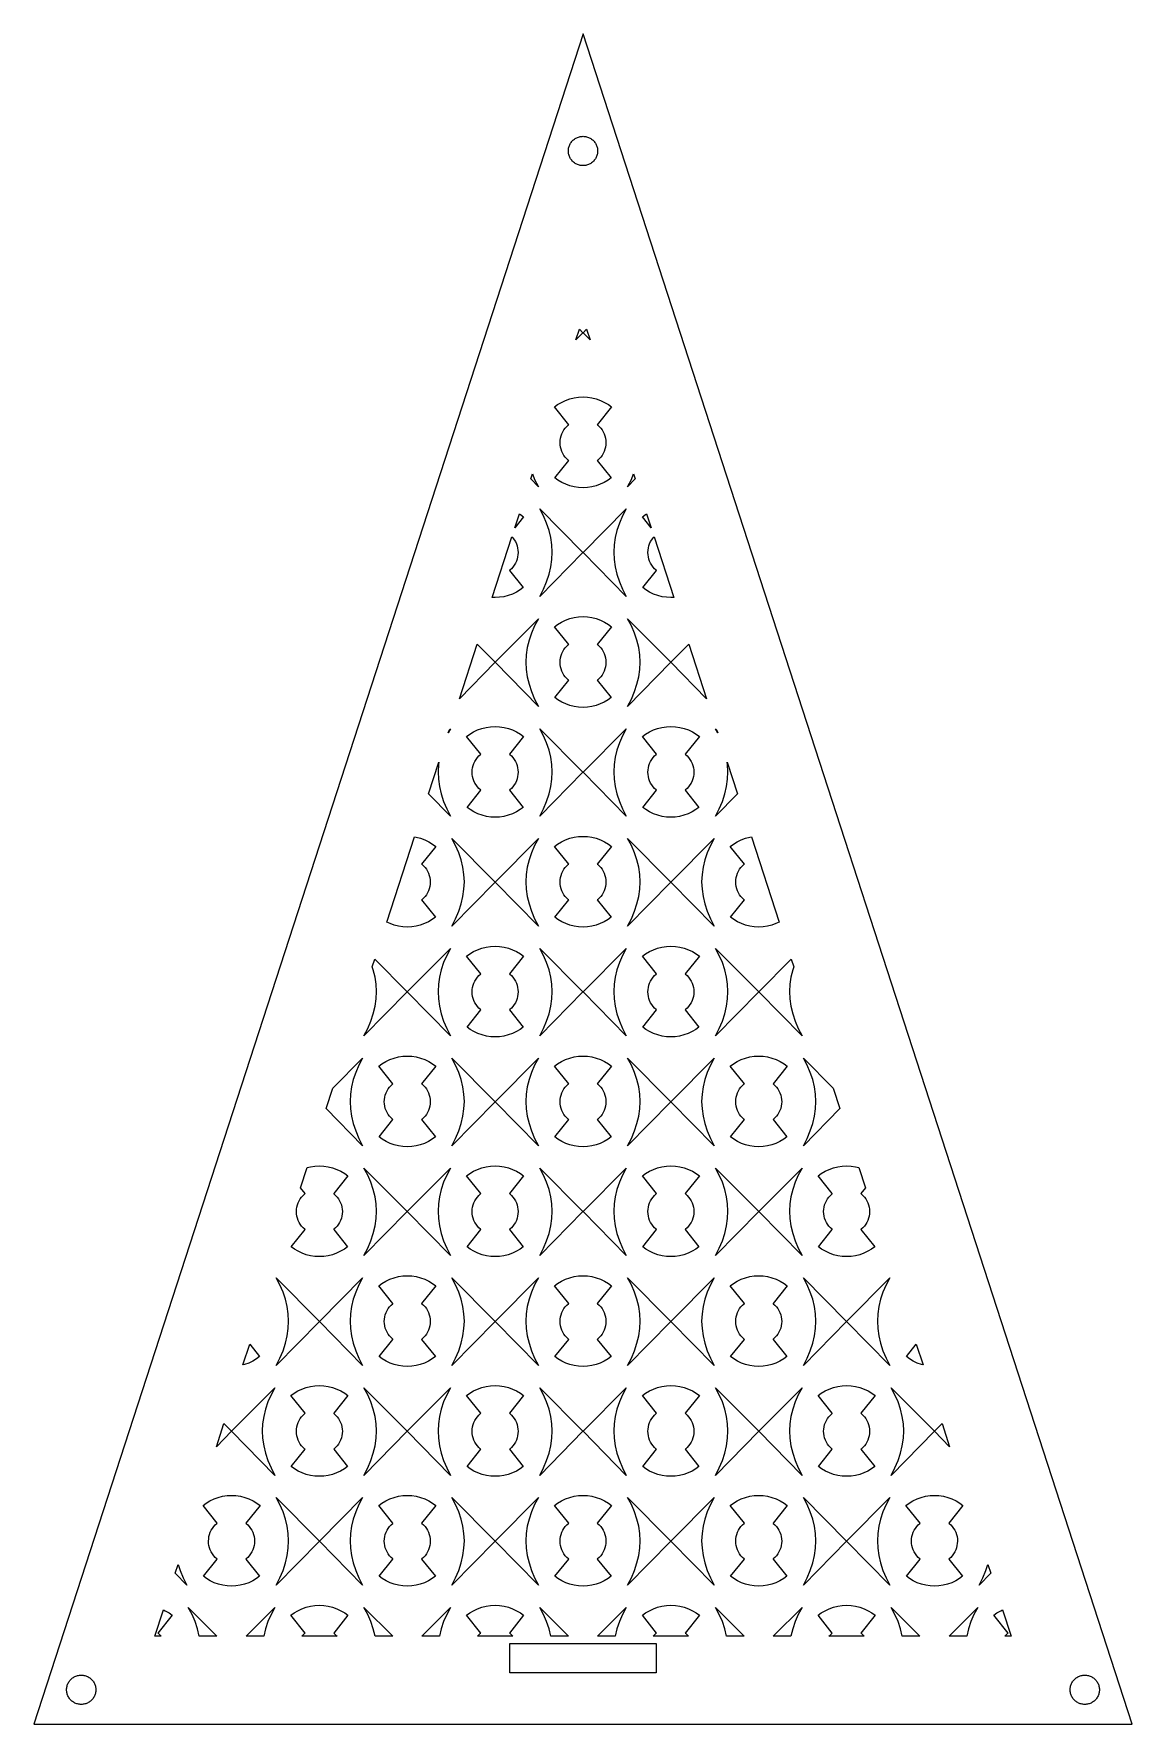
# Model space of a CAD drawing. Header units: metres. Extents: x -75 to 75, y 0 to 231.
import ezdxf

# ---------------------------------------------------------------- set-up
doc = ezdxf.new("R2010")
doc.units = ezdxf.units.M

msp = doc.modelspace()

# ---------------------------------------------------------------- linework, layer by layer
for p, q in [((0, 230.826), (-75, 0)), ((75, 0), (0, 230.826)), ((-2, 214.826), (-1.99605, 214.952)), ((-1.99605, 214.701), (-2, 214.826)), ((-1.99605, 214.952), (-1.98422, 215.077)), ((-1.98422, 214.576), (-1.99605, 214.701)), ((-1.98422, 215.077), (-1.96457, 215.201)), ((-1.96457, 215.201), (-1.93716, 215.324)), ((-1.93716, 215.324), (-1.9021, 215.444)), ((-1.9021, 215.444), (-1.85954, 215.562)), ((-1.85954, 215.562), (-1.80965, 215.678)), ((-1.80965, 215.678), (-1.75261, 215.79)), ((-1.75261, 215.79), (-1.68864, 215.898)), ((-1.68864, 215.898), (-1.61803, 216.002)), ((-1.61803, 216.002), (-1.54102, 216.101)), ((-1.54102, 216.101), (-1.45793, 216.195)), ((-1.45793, 216.195), (-1.36908, 216.284)), ((-1.36908, 216.284), (-1.27484, 216.367)), ((-1.27484, 216.367), (-1.17557, 216.444)), ((-1.17557, 216.444), (-1.07164, 216.515)), ((-1.07164, 216.515), (-0.9635, 216.579)), ((-0.9635, 216.579), (-0.85155, 216.636)), ((-0.85155, 216.636), (-0.73624, 216.686)), ((-0.73624, 216.686), (-0.61803, 216.728)), ((-0.61803, 216.728), (-0.49738, 216.763)), ((-0.49738, 216.763), (-0.37476, 216.791)), ((-0.37476, 216.791), (-0.25066, 216.81)), ((-0.25066, 216.81), (-0.12558, 216.822)), ((-0.12558, 216.822), (0, 216.826)), ((0, 216.826), (0.12558, 216.822)), ((0.12558, 216.822), (0.25066, 216.81)), ((0.25066, 216.81), (0.37476, 216.791)), ((0.37476, 216.791), (0.49738, 216.763)), ((0.49738, 216.763), (0.61803, 216.728)), ((0.61803, 216.728), (0.73624, 216.686)), ((0.73624, 216.686), (0.85155, 216.636)), ((0.85155, 216.636), (0.9635, 216.579)), ((0.9635, 216.579), (1.07164, 216.515)), ((1.07164, 216.515), (1.17557, 216.444)), ((1.17557, 216.444), (1.27484, 216.367)), ((1.27484, 216.367), (1.36908, 216.284)), ((1.36908, 216.284), (1.45793, 216.195)), ((1.45793, 216.195), (1.54102, 216.101)), ((1.54102, 216.101), (1.61803, 216.002)), ((1.61803, 216.002), (1.68864, 215.898)), ((1.68864, 215.898), (1.75261, 215.79)), ((1.75261, 215.79), (1.80965, 215.678)), ((1.80965, 215.678), (1.85954, 215.562)), ((1.85954, 215.562), (1.9021, 215.444)), ((1.9021, 215.444), (1.93716, 215.324)), ((1.93716, 215.324), (1.96457, 215.201)), ((1.96457, 215.201), (1.98422, 215.077)), ((1.98422, 215.077), (1.99605, 214.952)), ((1.99605, 214.701), (1.98422, 214.576)), ((1.99605, 214.952), (2, 214.826)), ((2, 214.826), (1.99605, 214.701)), ((-1.96457, 214.451), (-1.98422, 214.576)), ((-1.93716, 214.329), (-1.96457, 214.451)), ((-1.9021, 214.208), (-1.93716, 214.329)), ((-1.85954, 214.09), (-1.9021, 214.208)), ((-1.80965, 213.975), (-1.85954, 214.09)), ((-1.75261, 213.863), (-1.80965, 213.975)), ((-1.68864, 213.755), (-1.75261, 213.863)), ((-1.61803, 213.651), (-1.68864, 213.755)), ((-1.54102, 213.551), (-1.61803, 213.651)), ((-1.45793, 213.457), (-1.54102, 213.551)), ((-1.36908, 213.368), (-1.45793, 213.457)), ((-1.27484, 213.285), (-1.36908, 213.368)), ((-1.17557, 213.208), (-1.27484, 213.285)), ((-1.07164, 213.138), (-1.17557, 213.208)), ((-0.9635, 213.074), (-1.07164, 213.138)), ((-0.85155, 213.017), (-0.9635, 213.074)), ((-0.73624, 212.967), (-0.85155, 213.017)), ((-0.61803, 212.924), (-0.73624, 212.967)), ((-0.49738, 212.889), (-0.61803, 212.924)), ((-0.37476, 212.862), (-0.49738, 212.889)), ((-0.25066, 212.842), (-0.37476, 212.862)), ((-0.12558, 212.83), (-0.25066, 212.842)), ((0, 212.826), (-0.12558, 212.83)), ((0.12558, 212.83), (0, 212.826)), ((0.25066, 212.842), (0.12558, 212.83)), ((0.37476, 212.862), (0.25066, 212.842)), ((0.49738, 212.889), (0.37476, 212.862)), ((0.61803, 212.924), (0.49738, 212.889)), ((0.73624, 212.967), (0.61803, 212.924)), ((0.85155, 213.017), (0.73624, 212.967)), ((0.9635, 213.074), (0.85155, 213.017)), ((1.07164, 213.138), (0.9635, 213.074)), ((1.17557, 213.208), (1.07164, 213.138)), ((1.27484, 213.285), (1.17557, 213.208)), ((1.36908, 213.368), (1.27484, 213.285)), ((1.45793, 213.457), (1.36908, 213.368)), ((1.54102, 213.551), (1.45793, 213.457)), ((1.61803, 213.651), (1.54102, 213.551)), ((1.68864, 213.755), (1.61803, 213.651)), ((1.75261, 213.863), (1.68864, 213.755)), ((1.80965, 213.975), (1.75261, 213.863)), ((1.85954, 214.09), (1.80965, 213.975)), ((1.9021, 214.208), (1.85954, 214.09)), ((1.93716, 214.329), (1.9021, 214.208)), ((1.96457, 214.451), (1.93716, 214.329)), ((1.98422, 214.576), (1.96457, 214.451)), ((-0.96619, 189.02), (-0.48926, 190.488)), ((-0.00458, 190), (-0.96619, 189.02)), ((-0.48926, 190.488), (-0.00458, 190)), ((0.00458, 190), (0.48926, 190.488)), ((0.96619, 189.02), (0.00458, 190)), ((0.48926, 190.488), (0.96619, 189.02)), ((-3.89145, 179.869), (-3.46436, 180.186)), ((-3.46436, 180.186), (-2.93976, 180.5)), ((-2.93976, 180.5), (-2.38632, 180.762)), ((-2.38632, 180.762), (-1.80954, 180.968)), ((-1.80954, 180.968), (-1.21628, 181.117)), ((-1.21628, 181.117), (-0.61157, 181.207)), ((-0.61157, 181.207), (0, 181.237)), ((0, 181.237), (0.61157, 181.207)), ((0.61157, 181.207), (1.21719, 181.117)), ((1.21719, 181.117), (1.81, 180.968)), ((1.81, 180.968), (2.38632, 180.762)), ((2.38632, 180.762), (2.93976, 180.5)), ((2.93976, 180.5), (3.46481, 180.186)), ((3.46481, 180.186), (3.89145, 179.869)), ((-1.95511, 177.449), (-3.89145, 179.869)), ((3.89145, 179.869), (1.95511, 177.449)), ((-3.11966, 175.307), (-3.0748, 175.612)), ((-3.0748, 175.612), (-3.00018, 175.91)), ((-3.00018, 175.91), (-2.89627, 176.199)), ((-2.89627, 176.199), (-2.76489, 176.478)), ((-2.76489, 176.478), (-2.60696, 176.741)), ((-2.60696, 176.741), (-2.4234, 176.989)), ((-2.4234, 176.989), (-2.21695, 177.216)), ((-2.21695, 177.216), (-1.98898, 177.423)), ((-1.98898, 177.423), (-1.95511, 177.449)), ((1.95511, 177.449), (1.98898, 177.423)), ((1.98898, 177.423), (2.21695, 177.216)), ((2.21695, 177.216), (2.4234, 176.989)), ((2.4234, 176.989), (2.60696, 176.741)), ((2.60696, 176.741), (2.76489, 176.478)), ((2.76489, 176.478), (2.89627, 176.199)), ((2.89627, 176.199), (3.00018, 175.91)), ((3.00018, 175.91), (3.0748, 175.611)), ((3.0748, 175.611), (3.12012, 175.307)), ((-3.13477, 175), (-3.11966, 175.307)), ((-3.12012, 174.693), (-3.13477, 175)), ((-3.0748, 174.389), (-3.12012, 174.693)), ((-3.00018, 174.09), (-3.0748, 174.389)), ((-2.89627, 173.801), (-3.00018, 174.09)), ((-2.76489, 173.522), (-2.89627, 173.801)), ((-2.60696, 173.259), (-2.76489, 173.522)), ((-2.4234, 173.011), (-2.60696, 173.259)), ((2.60651, 173.258), (2.4234, 173.011)), ((2.76489, 173.522), (2.60651, 173.258)), ((2.89627, 173.8), (2.76489, 173.522)), ((3.00018, 174.09), (2.89627, 173.8)), ((3.07434, 174.388), (3.00018, 174.09)), ((3.11966, 174.693), (3.07434, 174.388)), ((3.13477, 175), (3.11966, 174.693)), ((3.12012, 175.307), (3.13477, 175)), ((-3.83926, 170.196), (-1.95511, 172.551)), ((-2.21695, 172.784), (-2.4234, 173.011)), ((-1.98898, 172.577), (-2.21695, 172.784)), ((-1.95511, 172.551), (-1.98898, 172.577)), ((1.98898, 172.577), (1.95511, 172.551)), ((1.95511, 172.551), (3.83926, 170.196)), ((2.21649, 172.783), (1.98898, 172.577)), ((2.4234, 173.011), (2.21649, 172.783)), ((-7.13213, 170.043), (-6.91235, 170.719)), ((-6.09055, 168.981), (-7.13213, 170.043)), ((-6.91235, 170.719), (-6.60416, 169.986)), ((-6.60416, 169.986), (-6.09055, 168.981)), ((-3.41812, 169.884), (-3.83926, 170.196)), ((-2.90039, 169.574), (-3.41812, 169.884)), ((-2.35428, 169.315), (-2.90039, 169.574)), ((-1.78574, 169.112), (-2.35428, 169.315)), ((-1.20071, 168.966), (-1.78574, 169.112)), ((-0.60333, 168.877), (-1.20071, 168.966)), ((0, 168.847), (-0.60333, 168.877)), ((0.60333, 168.877), (0, 168.847)), ((1.1998, 168.965), (0.60333, 168.877)), ((1.78528, 169.112), (1.1998, 168.965)), ((2.35428, 169.315), (1.78528, 169.112)), ((2.90039, 169.574), (2.35428, 169.315)), ((3.41766, 169.884), (2.90039, 169.574)), ((3.83926, 170.196), (3.41766, 169.884)), ((7.13213, 170.043), (6.09055, 168.981)), ((6.09055, 168.981), (6.60416, 169.986)), ((6.60416, 169.986), (6.91241, 170.719)), ((6.91241, 170.719), (7.13213, 170.043)), ((-9.29532, 163.385), (-8.68181, 165.274)), ((-8.10837, 164.869), (-9.29532, 163.385)), ((-8.68181, 165.274), (-8.535, 165.186)), ((-8.535, 165.186), (-8.10837, 164.869)), ((-5.39566, 164.984), (-5.90881, 165.941)), ((-5.90881, 165.941), (-0.00458, 160)), ((-4.96719, 164.003), (-5.39566, 164.984)), ((-4.63394, 163.018), (-4.96719, 164.003)), ((0.00458, 160), (5.90881, 165.941)), ((4.96719, 164.004), (4.63394, 163.018)), ((5.39566, 164.984), (4.96719, 164.004)), ((5.90881, 165.941), (5.39566, 164.984)), ((8.10837, 164.869), (8.53546, 165.186)), ((9.29532, 163.385), (8.10837, 164.869)), ((8.53546, 165.186), (8.68176, 165.274)), ((8.68176, 165.274), (9.29532, 163.385)), ((-12.3883, 153.866), (-9.70357, 162.129)), ((-9.70357, 162.129), (-9.57642, 161.989)), ((-9.57642, 161.989), (-9.39285, 161.741)), ((-9.39285, 161.741), (-9.23492, 161.478)), ((-4.39545, 162.029), (-4.63394, 163.018)), ((-4.25262, 161.036), (-4.39545, 162.029)), ((4.3959, 162.03), (4.25308, 161.036)), ((4.63394, 163.018), (4.3959, 162.03)), ((9.23492, 161.478), (9.39285, 161.741)), ((9.39285, 161.741), (9.57642, 161.989)), ((9.57642, 161.989), (9.70357, 162.129)), ((9.70357, 162.129), (12.3883, 153.866)), ((-9.23492, 161.478), (-9.10355, 161.199)), ((-9.10355, 161.199), (-8.99963, 160.91)), ((-8.99963, 160.91), (-8.92502, 160.611)), ((-8.92548, 159.388), (-8.99963, 159.09)), ((-8.88016, 159.693), (-8.92548, 159.388)), ((-8.92502, 160.611), (-8.8797, 160.307)), ((-8.86505, 160), (-8.88016, 159.693)), ((-8.8797, 160.307), (-8.86505, 160)), ((-0.00458, 160), (-5.90927, 153.981)), ((-4.25308, 159.037), (-4.20547, 160.039)), ((-4.20547, 160.039), (-4.25262, 161.036)), ((5.90927, 153.981), (0.00458, 160)), ((4.25308, 161.036), (4.20547, 160.039)), ((4.20547, 160.039), (4.25262, 159.037)), ((8.86505, 160), (8.88016, 160.307)), ((8.8797, 159.693), (8.86505, 160)), ((8.92502, 159.389), (8.8797, 159.693)), ((8.88016, 160.307), (8.92502, 160.612)), ((8.92502, 160.612), (8.99963, 160.91)), ((8.99963, 159.09), (8.92502, 159.389)), ((8.99963, 160.91), (9.10355, 161.199)), ((9.10355, 161.199), (9.23492, 161.478)), ((-10.0108, 157.577), (-10.0447, 157.551)), ((-10.0447, 157.551), (-8.16055, 155.196)), ((-9.78333, 157.783), (-10.0108, 157.577)), ((-9.57642, 158.011), (-9.78333, 157.783)), ((-9.39331, 158.258), (-9.57642, 158.011)), ((-9.23492, 158.522), (-9.39331, 158.258)), ((-9.10355, 158.8), (-9.23492, 158.522)), ((-8.99963, 159.09), (-9.10355, 158.8)), ((-4.96719, 156.005), (-4.63394, 157.02)), ((-4.63394, 157.02), (-4.3959, 158.031)), ((-4.3959, 158.031), (-4.25308, 159.037)), ((4.25262, 159.037), (4.39545, 158.031)), ((4.39545, 158.031), (4.63394, 157.02)), ((4.63394, 157.02), (4.96719, 156.006)), ((8.16055, 155.196), (10.0447, 157.551)), ((9.10355, 158.801), (8.99963, 159.09)), ((9.23492, 158.522), (9.10355, 158.801)), ((9.39285, 158.259), (9.23492, 158.522)), ((9.57642, 158.011), (9.39285, 158.259)), ((9.78287, 157.784), (9.57642, 158.011)), ((10.0108, 157.577), (9.78287, 157.784)), ((10.0447, 157.551), (10.0108, 157.577)), ((-8.58215, 154.884), (-9.09943, 154.574)), ((-8.16055, 155.196), (-8.58215, 154.884)), ((-5.90927, 153.981), (-5.39566, 154.986)), ((-5.39566, 154.986), (-4.96719, 156.005)), ((4.96719, 156.006), (5.39566, 154.986)), ((5.39566, 154.986), (5.90927, 153.981)), ((8.5817, 154.884), (8.16055, 155.196)), ((9.09943, 154.574), (8.5817, 154.884)), ((-11.9998, 153.847), (-12.3883, 153.866)), ((-11.3965, 153.877), (-11.9998, 153.847)), ((-10.8, 153.965), (-11.3965, 153.877)), ((-10.2145, 154.112), (-10.8, 153.965)), ((-9.64554, 154.315), (-10.2145, 154.112)), ((-9.09943, 154.574), (-9.64554, 154.315)), ((9.64554, 154.315), (9.09943, 154.574)), ((10.2141, 154.112), (9.64554, 154.315)), ((10.7991, 153.966), (10.2141, 154.112)), ((11.3965, 153.877), (10.7991, 153.966)), ((11.9998, 153.847), (11.3965, 153.877)), ((12.3883, 153.866), (11.9998, 153.847)), ((-11.9952, 145), (-6.091, 150.941)), ((-6.091, 150.941), (-6.60416, 149.984)), ((-3.89145, 149.869), (-3.46436, 150.186)), ((-3.46436, 150.186), (-2.93976, 150.5)), ((-2.93976, 150.5), (-2.38632, 150.762)), ((-2.38632, 150.762), (-1.80954, 150.968)), ((-1.80954, 150.968), (-1.21628, 151.117)), ((-1.21628, 151.117), (-0.61157, 151.207)), ((-0.61157, 151.207), (0, 151.237)), ((0, 151.237), (0.61157, 151.207)), ((0.61157, 151.207), (1.21719, 151.117)), ((1.21719, 151.117), (1.81, 150.968)), ((1.81, 150.968), (2.38632, 150.762)), ((2.38632, 150.762), (2.93976, 150.5)), ((2.93976, 150.5), (3.46481, 150.186)), ((3.46481, 150.186), (3.89145, 149.869)), ((6.60416, 149.984), (6.091, 150.941)), ((6.091, 150.941), (11.9952, 145)), ((-7.36588, 148.018), (-7.60391, 147.03)), ((-7.03262, 149.004), (-7.36588, 148.018)), ((-6.60416, 149.984), (-7.03262, 149.004)), ((-1.95511, 147.449), (-3.89145, 149.869)), ((3.89145, 149.869), (1.95511, 147.449)), ((7.03262, 149.003), (6.60416, 149.984)), ((7.36588, 148.018), (7.03262, 149.003)), ((7.60437, 147.029), (7.36588, 148.018)), ((-16.8858, 140.024), (-14.4647, 147.476)), ((-14.4647, 147.476), (-12.0044, 145)), ((-7.74673, 146.036), (-7.79434, 145.039)), ((-7.60391, 147.03), (-7.74673, 146.036)), ((-3.11966, 145.307), (-3.0748, 145.612)), ((-3.0748, 145.612), (-3.00018, 145.91)), ((-3.00018, 145.91), (-2.89627, 146.199)), ((-2.89627, 146.199), (-2.76489, 146.478)), ((-2.76489, 146.478), (-2.60696, 146.741)), ((-2.60696, 146.741), (-2.4234, 146.989)), ((-2.4234, 146.989), (-2.21695, 147.216)), ((-2.21695, 147.216), (-1.98898, 147.423)), ((-1.98898, 147.423), (-1.95511, 147.449)), ((1.95511, 147.449), (1.98898, 147.423)), ((1.98898, 147.423), (2.21695, 147.216)), ((2.21695, 147.216), (2.4234, 146.989)), ((2.4234, 146.989), (2.60696, 146.741)), ((2.60696, 146.741), (2.76489, 146.478)), ((2.76489, 146.478), (2.89627, 146.199)), ((2.89627, 146.199), (3.00018, 145.91)), ((3.00018, 145.91), (3.0748, 145.611)), ((3.0748, 145.611), (3.12012, 145.307)), ((7.74719, 146.036), (7.60437, 147.029)), ((7.79434, 145.039), (7.74719, 146.036)), ((12.0044, 145), (14.4647, 147.476)), ((14.4647, 147.476), (16.8858, 140.024)), ((-12.0044, 145), (-16.8858, 140.024)), ((-6.09055, 138.981), (-11.9952, 145)), ((-7.79434, 145.039), (-7.74719, 144.037)), ((-7.74719, 144.037), (-7.60437, 143.031)), ((-3.13477, 145), (-3.11966, 145.307)), ((-3.12012, 144.693), (-3.13477, 145)), ((-3.0748, 144.389), (-3.12012, 144.693)), ((-3.00018, 144.09), (-3.0748, 144.389)), ((-2.89627, 143.801), (-3.00018, 144.09)), ((-2.76489, 143.522), (-2.89627, 143.801)), ((-2.60696, 143.259), (-2.76489, 143.522)), ((-2.4234, 143.011), (-2.60696, 143.259)), ((2.60651, 143.258), (2.4234, 143.011)), ((2.76489, 143.522), (2.60651, 143.258)), ((2.89627, 143.8), (2.76489, 143.522)), ((3.00018, 144.09), (2.89627, 143.8)), ((3.07434, 144.388), (3.00018, 144.09)), ((3.11966, 144.693), (3.07434, 144.388)), ((3.13477, 145), (3.11966, 144.693)), ((3.12012, 145.307), (3.13477, 145)), ((11.9952, 145), (6.09055, 138.981)), ((7.60391, 143.031), (7.74673, 144.037)), ((7.74673, 144.037), (7.79434, 145.039)), ((16.8858, 140.024), (12.0044, 145)), ((-7.60437, 143.031), (-7.36588, 142.02)), ((-7.36588, 142.02), (-7.03262, 141.006)), ((-7.03262, 141.006), (-6.60416, 139.986)), ((-3.83926, 140.196), (-1.95511, 142.551)), ((-2.21695, 142.784), (-2.4234, 143.011)), ((-1.98898, 142.577), (-2.21695, 142.784)), ((-1.95511, 142.551), (-1.98898, 142.577)), ((1.98898, 142.577), (1.95511, 142.551)), ((1.95511, 142.551), (3.83926, 140.196)), ((2.21649, 142.783), (1.98898, 142.577)), ((2.4234, 143.011), (2.21649, 142.783)), ((6.60416, 139.986), (7.03262, 141.005)), ((7.03262, 141.005), (7.36588, 142.02)), ((7.36588, 142.02), (7.60391, 143.031)), ((-6.60416, 139.986), (-6.09055, 138.981)), ((-3.41812, 139.884), (-3.83926, 140.196)), ((-2.90039, 139.574), (-3.41812, 139.884)), ((-2.35428, 139.315), (-2.90039, 139.574)), ((-1.78574, 139.112), (-2.35428, 139.315)), ((-1.20071, 138.966), (-1.78574, 139.112)), ((-0.60333, 138.877), (-1.20071, 138.966)), ((0, 138.847), (-0.60333, 138.877)), ((0.60333, 138.877), (0, 138.847)), ((1.1998, 138.965), (0.60333, 138.877)), ((1.78528, 139.112), (1.1998, 138.965)), ((2.35428, 139.315), (1.78528, 139.112)), ((2.90039, 139.574), (2.35428, 139.315)), ((3.41766, 139.884), (2.90039, 139.574)), ((3.83926, 140.196), (3.41766, 139.884)), ((6.09055, 138.981), (6.60416, 139.986)), ((-13.2161, 136.117), (-12.6114, 136.207)), ((-12.6114, 136.207), (-11.9998, 136.237)), ((-11.9998, 136.237), (-11.3882, 136.207)), ((-11.3882, 136.207), (-10.7826, 136.117)), ((10.7835, 136.117), (11.3882, 136.207)), ((11.3882, 136.207), (11.9998, 136.237)), ((11.9998, 136.237), (12.6114, 136.207)), ((12.6114, 136.207), (13.217, 136.117)), ((-18.0908, 135.941), (-18.3999, 135.364)), ((-18.3999, 135.364), (-18.2717, 135.759)), ((-18.2717, 135.759), (-18.0908, 135.941)), ((-15.8913, 134.869), (-15.4642, 135.186)), ((-13.9549, 132.449), (-15.8913, 134.869)), ((-15.4642, 135.186), (-14.9396, 135.5)), ((-14.9396, 135.5), (-14.3861, 135.762)), ((-14.3861, 135.762), (-13.8094, 135.968)), ((-13.8094, 135.968), (-13.2161, 136.117)), ((-10.7826, 136.117), (-10.1898, 135.968)), ((-10.1898, 135.968), (-9.61349, 135.762)), ((-8.10837, 134.869), (-10.0447, 132.449)), ((-9.61349, 135.762), (-9.06006, 135.5)), ((-9.06006, 135.5), (-8.535, 135.186)), ((-8.535, 135.186), (-8.10837, 134.869)), ((-5.39566, 134.984), (-5.90881, 135.941)), ((-5.90881, 135.941), (-0.00458, 130)), ((-4.96719, 134.003), (-5.39566, 134.984)), ((-4.63394, 133.018), (-4.96719, 134.003)), ((0.00458, 130), (5.90881, 135.941)), ((4.96719, 134.004), (4.63394, 133.018)), ((5.39566, 134.984), (4.96719, 134.004)), ((5.90881, 135.941), (5.39566, 134.984)), ((8.10837, 134.869), (8.53546, 135.186)), ((10.0447, 132.449), (8.10837, 134.869)), ((8.53546, 135.186), (9.06006, 135.5)), ((9.06006, 135.5), (9.61349, 135.762)), ((9.61349, 135.762), (10.1903, 135.968)), ((10.1903, 135.968), (10.7835, 136.117)), ((13.217, 136.117), (13.8098, 135.968)), ((13.8098, 135.968), (14.3861, 135.762)), ((15.8913, 134.869), (13.9549, 132.449)), ((14.3861, 135.762), (14.9396, 135.5)), ((14.9396, 135.5), (15.4646, 135.186)), ((15.4646, 135.186), (15.8913, 134.869)), ((18.0908, 135.941), (18.2717, 135.759)), ((18.3999, 135.364), (18.0908, 135.941)), ((18.2717, 135.759), (18.3999, 135.364)), ((-14.7647, 131.478), (-14.6068, 131.741)), ((-14.6068, 131.741), (-14.4232, 131.989)), ((-14.4232, 131.989), (-14.2168, 132.216)), ((-14.2168, 132.216), (-13.9888, 132.423)), ((-13.9888, 132.423), (-13.9549, 132.449)), ((-10.0447, 132.449), (-10.0108, 132.423)), ((-10.0108, 132.423), (-9.78287, 132.216)), ((-9.78287, 132.216), (-9.57642, 131.989)), ((-9.57642, 131.989), (-9.39285, 131.741)), ((-9.39285, 131.741), (-9.23492, 131.478)), ((-4.39545, 132.029), (-4.63394, 133.018)), ((-4.25262, 131.036), (-4.39545, 132.029)), ((4.3959, 132.03), (4.25308, 131.036)), ((4.63394, 133.018), (4.3959, 132.03)), ((9.23492, 131.478), (9.39285, 131.741)), ((9.39285, 131.741), (9.57642, 131.989)), ((9.57642, 131.989), (9.78287, 132.216)), ((9.78287, 132.216), (10.0108, 132.423)), ((10.0108, 132.423), (10.0447, 132.449)), ((13.9549, 132.449), (13.9888, 132.423)), ((13.9888, 132.423), (14.2168, 132.216)), ((14.2168, 132.216), (14.4232, 131.989)), ((14.4232, 131.989), (14.6068, 131.741)), ((14.6068, 131.741), (14.7647, 131.478)), ((-21.1013, 127.05), (-19.6992, 131.365)), ((-19.7466, 131.036), (-19.7942, 130.039)), ((-19.7942, 130.039), (-19.747, 129.037)), ((-19.6992, 131.365), (-19.7466, 131.036)), ((-15.1346, 130), (-15.1195, 130.307)), ((-15.1199, 129.693), (-15.1346, 130)), ((-15.0746, 129.389), (-15.1199, 129.693)), ((-15.1195, 130.307), (-15.0746, 130.612)), ((-15.0746, 130.612), (-15, 130.91)), ((-15, 129.09), (-15.0746, 129.389)), ((-15, 130.91), (-14.8961, 131.199)), ((-14.8961, 131.199), (-14.7647, 131.478)), ((-9.23492, 131.478), (-9.10355, 131.199)), ((-9.10355, 131.199), (-8.99963, 130.91)), ((-8.99963, 130.91), (-8.92502, 130.611)), ((-8.92548, 129.388), (-8.99963, 129.09)), ((-8.88016, 129.693), (-8.92548, 129.388)), ((-8.92502, 130.611), (-8.8797, 130.307)), ((-8.86505, 130), (-8.88016, 129.693)), ((-8.8797, 130.307), (-8.86505, 130)), ((-0.00458, 130), (-5.90927, 123.981)), ((-4.25308, 129.037), (-4.20547, 130.039)), ((-4.20547, 130.039), (-4.25262, 131.036)), ((5.90927, 123.981), (0.00458, 130)), ((4.25308, 131.036), (4.20547, 130.039)), ((4.20547, 130.039), (4.25262, 129.037)), ((8.86505, 130), (8.88016, 130.307)), ((8.8797, 129.693), (8.86505, 130)), ((8.92502, 129.389), (8.8797, 129.693)), ((8.88016, 130.307), (8.92502, 130.612)), ((8.92502, 130.612), (8.99963, 130.91)), ((8.99963, 129.09), (8.92502, 129.389)), ((8.99963, 130.91), (9.10355, 131.199)), ((9.10355, 131.199), (9.23492, 131.478)), ((14.7647, 131.478), (14.8961, 131.199)), ((14.8961, 131.199), (15, 130.91)), ((15, 130.91), (15.0746, 130.611)), ((15.0742, 129.388), (15, 129.09)), ((15.1195, 129.693), (15.0742, 129.388)), ((15.0746, 130.611), (15.1199, 130.307)), ((15.1346, 130), (15.1195, 129.693)), ((15.1199, 130.307), (15.1346, 130)), ((19.747, 131.036), (19.7, 131.363)), ((19.7, 131.363), (21.1013, 127.05)), ((19.7466, 129.037), (19.7942, 130.039)), ((19.7942, 130.039), (19.747, 131.036)), ((-18.0904, 123.981), (-21.1013, 127.05)), ((-19.747, 129.037), (-19.6042, 128.031)), ((-19.6042, 128.031), (-19.3657, 127.02)), ((-19.3657, 127.02), (-19.0324, 126.006)), ((-15.8391, 125.196), (-13.9549, 127.551)), ((-14.8961, 128.801), (-15, 129.09)), ((-14.7647, 128.522), (-14.8961, 128.801)), ((-14.6068, 128.259), (-14.7647, 128.522)), ((-14.4232, 128.011), (-14.6068, 128.259)), ((-14.2168, 127.784), (-14.4232, 128.011)), ((-13.9888, 127.577), (-14.2168, 127.784)), ((-13.9549, 127.551), (-13.9888, 127.577)), ((-10.0108, 127.577), (-10.0447, 127.551)), ((-10.0447, 127.551), (-8.16055, 125.196)), ((-9.78333, 127.783), (-10.0108, 127.577)), ((-9.57642, 128.011), (-9.78333, 127.783)), ((-9.39331, 128.258), (-9.57642, 128.011)), ((-9.23492, 128.522), (-9.39331, 128.258)), ((-9.10355, 128.8), (-9.23492, 128.522)), ((-8.99963, 129.09), (-9.10355, 128.8)), ((-4.96719, 126.005), (-4.63394, 127.02)), ((-4.63394, 127.02), (-4.3959, 128.031)), ((-4.3959, 128.031), (-4.25308, 129.037)), ((4.25262, 129.037), (4.39545, 128.031)), ((4.39545, 128.031), (4.63394, 127.02)), ((4.63394, 127.02), (4.96719, 126.006)), ((8.16055, 125.196), (10.0447, 127.551)), ((9.10355, 128.801), (8.99963, 129.09)), ((9.23492, 128.522), (9.10355, 128.801)), ((9.39285, 128.259), (9.23492, 128.522)), ((9.57642, 128.011), (9.39285, 128.259)), ((9.78287, 127.784), (9.57642, 128.011)), ((10.0108, 127.577), (9.78287, 127.784)), ((10.0447, 127.551), (10.0108, 127.577)), ((13.9888, 127.577), (13.9549, 127.551)), ((13.9549, 127.551), (15.8391, 125.196)), ((14.2163, 127.783), (13.9888, 127.577)), ((14.4232, 128.011), (14.2163, 127.783)), ((14.6063, 128.258), (14.4232, 128.011)), ((14.7647, 128.522), (14.6063, 128.258)), ((14.8961, 128.8), (14.7647, 128.522)), ((15, 129.09), (14.8961, 128.8)), ((21.1013, 127.05), (18.0904, 123.981)), ((19.0324, 126.005), (19.3657, 127.02)), ((19.3657, 127.02), (19.6037, 128.031)), ((19.6037, 128.031), (19.7466, 129.037)), ((-19.0324, 126.006), (-18.604, 124.986)), ((-18.604, 124.986), (-18.0904, 123.981)), ((-15.4179, 124.884), (-15.8391, 125.196)), ((-14.9002, 124.574), (-15.4179, 124.884)), ((-8.58215, 124.884), (-9.09943, 124.574)), ((-8.16055, 125.196), (-8.58215, 124.884)), ((-5.90927, 123.981), (-5.39566, 124.986)), ((-5.39566, 124.986), (-4.96719, 126.005)), ((4.96719, 126.006), (5.39566, 124.986)), ((5.39566, 124.986), (5.90927, 123.981)), ((8.5817, 124.884), (8.16055, 125.196)), ((9.09943, 124.574), (8.5817, 124.884)), ((15.4175, 124.884), (14.9002, 124.574)), ((15.8391, 125.196), (15.4175, 124.884)), ((18.0904, 123.981), (18.604, 124.986)), ((18.604, 124.986), (19.0324, 126.005)), ((-14.3541, 124.315), (-14.9002, 124.574)), ((-13.7856, 124.112), (-14.3541, 124.315)), ((-13.2005, 123.966), (-13.7856, 124.112)), ((-12.6031, 123.877), (-13.2005, 123.966)), ((-11.9998, 123.847), (-12.6031, 123.877)), ((-11.3965, 123.877), (-11.9998, 123.847)), ((-10.8, 123.965), (-11.3965, 123.877)), ((-10.2145, 124.112), (-10.8, 123.965)), ((-9.64554, 124.315), (-10.2145, 124.112)), ((-9.09943, 124.574), (-9.64554, 124.315)), ((9.64554, 124.315), (9.09943, 124.574)), ((10.2141, 124.112), (9.64554, 124.315)), ((10.7991, 123.966), (10.2141, 124.112)), ((11.3965, 123.877), (10.7991, 123.966)), ((11.9998, 123.847), (11.3965, 123.877)), ((12.6031, 123.877), (11.9998, 123.847)), ((13.1996, 123.965), (12.6031, 123.877)), ((13.7851, 124.112), (13.1996, 123.965)), ((14.3541, 124.315), (13.7851, 124.112)), ((14.9002, 124.574), (14.3541, 124.315)), ((-26.7958, 109.524), (-23.0179, 121.152)), ((-23.0179, 121.152), (-22.7824, 121.117)), ((-22.7824, 121.117), (-22.1896, 120.968)), ((-22.1896, 120.968), (-21.6133, 120.762)), ((-21.6133, 120.762), (-21.0599, 120.5)), ((-21.0599, 120.5), (-20.5348, 120.186)), ((-20.5348, 120.186), (-20.1082, 119.869)), ((-17.3955, 119.984), (-17.9086, 120.941)), ((-17.9086, 120.941), (-12.0044, 115)), ((-11.9952, 115), (-6.091, 120.941)), ((-6.091, 120.941), (-6.60416, 119.984)), ((-3.89145, 119.869), (-3.46436, 120.186)), ((-3.46436, 120.186), (-2.93976, 120.5)), ((-2.93976, 120.5), (-2.38632, 120.762)), ((-2.38632, 120.762), (-1.80954, 120.968)), ((-1.80954, 120.968), (-1.21628, 121.117)), ((-1.21628, 121.117), (-0.61157, 121.207)), ((-0.61157, 121.207), (0, 121.237)), ((0, 121.237), (0.61157, 121.207)), ((0.61157, 121.207), (1.21719, 121.117)), ((1.21719, 121.117), (1.81, 120.968)), ((1.81, 120.968), (2.38632, 120.762)), ((2.38632, 120.762), (2.93976, 120.5)), ((2.93976, 120.5), (3.46481, 120.186)), ((3.46481, 120.186), (3.89145, 119.869)), ((6.60416, 119.984), (6.091, 120.941)), ((6.091, 120.941), (11.9952, 115)), ((12.0044, 115), (17.9086, 120.941)), ((17.9086, 120.941), (17.3955, 119.984)), ((20.1082, 119.869), (20.5353, 120.186)), ((20.5353, 120.186), (21.0599, 120.5)), ((21.0599, 120.5), (21.6133, 120.762)), ((21.6133, 120.762), (22.1901, 120.968)), ((22.1901, 120.968), (22.7834, 121.117)), ((22.7834, 121.117), (23.0178, 121.152)), ((23.0178, 121.152), (26.7958, 109.524)), ((-20.1082, 119.869), (-22.0445, 117.449)), ((-16.967, 119.003), (-17.3955, 119.984)), ((-16.6338, 118.018), (-16.967, 119.003)), ((-16.3953, 117.029), (-16.6338, 118.018)), ((-7.36588, 118.018), (-7.60391, 117.03)), ((-7.03262, 119.004), (-7.36588, 118.018)), ((-6.60416, 119.984), (-7.03262, 119.004)), ((-1.95511, 117.449), (-3.89145, 119.869)), ((3.89145, 119.869), (1.95511, 117.449)), ((7.03262, 119.003), (6.60416, 119.984)), ((7.36588, 118.018), (7.03262, 119.003)), ((7.60437, 117.029), (7.36588, 118.018)), ((16.6338, 118.018), (16.3957, 117.03)), ((16.967, 119.004), (16.6338, 118.018)), ((17.3955, 119.984), (16.967, 119.004)), ((22.0445, 117.449), (20.1082, 119.869)), ((-22.0445, 117.449), (-22.0107, 117.423)), ((-22.0107, 117.423), (-21.7827, 117.216)), ((-21.7827, 117.216), (-21.5762, 116.989)), ((-21.5762, 116.989), (-21.3927, 116.741)), ((-21.3927, 116.741), (-21.2347, 116.478)), ((-21.2347, 116.478), (-21.1034, 116.199)), ((-21.1034, 116.199), (-20.9995, 115.91)), ((-20.9995, 115.91), (-20.9248, 115.611)), ((-20.9248, 115.611), (-20.8795, 115.307)), ((-16.2524, 116.036), (-16.3953, 117.029)), ((-16.2053, 115.039), (-16.2524, 116.036)), ((-7.74673, 116.036), (-7.79434, 115.039)), ((-7.60391, 117.03), (-7.74673, 116.036)), ((-3.11966, 115.307), (-3.0748, 115.612)), ((-3.0748, 115.612), (-3.00018, 115.91)), ((-3.00018, 115.91), (-2.89627, 116.199)), ((-2.89627, 116.199), (-2.76489, 116.478)), ((-2.76489, 116.478), (-2.60696, 116.741)), ((-2.60696, 116.741), (-2.4234, 116.989)), ((-2.4234, 116.989), (-2.21695, 117.216)), ((-2.21695, 117.216), (-1.98898, 117.423)), ((-1.98898, 117.423), (-1.95511, 117.449)), ((1.95511, 117.449), (1.98898, 117.423)), ((1.98898, 117.423), (2.21695, 117.216)), ((2.21695, 117.216), (2.4234, 116.989)), ((2.4234, 116.989), (2.60696, 116.741)), ((2.60696, 116.741), (2.76489, 116.478)), ((2.76489, 116.478), (2.89627, 116.199)), ((2.89627, 116.199), (3.00018, 115.91)), ((3.00018, 115.91), (3.0748, 115.611)), ((3.0748, 115.611), (3.12012, 115.307)), ((7.74719, 116.036), (7.60437, 117.029)), ((7.79434, 115.039), (7.74719, 116.036)), ((16.2529, 116.036), (16.2053, 115.039)), ((16.3957, 117.03), (16.2529, 116.036)), ((20.88, 115.307), (20.9248, 115.612)), ((20.9248, 115.612), (20.9995, 115.91)), ((20.9995, 115.91), (21.1034, 116.199)), ((21.1034, 116.199), (21.2347, 116.478)), ((21.2347, 116.478), (21.3927, 116.741)), ((21.3927, 116.741), (21.5762, 116.989)), ((21.5762, 116.989), (21.7827, 117.216)), ((21.7827, 117.216), (22.0107, 117.423)), ((22.0107, 117.423), (22.0445, 117.449)), ((-21.3931, 113.258), (-21.5762, 113.011)), ((-21.2347, 113.522), (-21.3931, 113.258)), ((-21.1034, 113.8), (-21.2347, 113.522)), ((-20.9995, 114.09), (-21.1034, 113.8)), ((-20.9253, 114.388), (-20.9995, 114.09)), ((-20.88, 114.693), (-20.9253, 114.388)), ((-20.8649, 115), (-20.88, 114.693)), ((-20.8795, 115.307), (-20.8649, 115)), ((-12.0044, 115), (-17.9091, 108.981)), ((-16.3957, 113.031), (-16.2529, 114.037)), ((-16.2529, 114.037), (-16.2053, 115.039)), ((-6.09055, 108.981), (-11.9952, 115)), ((-7.79434, 115.039), (-7.74719, 114.037)), ((-7.74719, 114.037), (-7.60437, 113.031)), ((-3.13477, 115), (-3.11966, 115.307)), ((-3.12012, 114.693), (-3.13477, 115)), ((-3.0748, 114.389), (-3.12012, 114.693)), ((-3.00018, 114.09), (-3.0748, 114.389)), ((-2.89627, 113.801), (-3.00018, 114.09)), ((-2.76489, 113.522), (-2.89627, 113.801)), ((-2.60696, 113.259), (-2.76489, 113.522)), ((-2.4234, 113.011), (-2.60696, 113.259)), ((2.60651, 113.258), (2.4234, 113.011)), ((2.76489, 113.522), (2.60651, 113.258)), ((2.89627, 113.8), (2.76489, 113.522)), ((3.00018, 114.09), (2.89627, 113.8)), ((3.07434, 114.388), (3.00018, 114.09)), ((3.11966, 114.693), (3.07434, 114.388)), ((3.13477, 115), (3.11966, 114.693)), ((3.12012, 115.307), (3.13477, 115)), ((11.9952, 115), (6.09055, 108.981)), ((7.60391, 113.031), (7.74673, 114.037)), ((7.74673, 114.037), (7.79434, 115.039)), ((17.9091, 108.981), (12.0044, 115)), ((16.2053, 115.039), (16.2524, 114.037)), ((16.2524, 114.037), (16.3953, 113.031)), ((20.8649, 115), (20.88, 115.307)), ((20.8795, 114.693), (20.8649, 115)), ((20.9248, 114.389), (20.8795, 114.693)), ((20.9995, 114.09), (20.9248, 114.389)), ((21.1034, 113.801), (20.9995, 114.09)), ((21.2347, 113.522), (21.1034, 113.801)), ((21.3927, 113.259), (21.2347, 113.522)), ((21.5762, 113.011), (21.3927, 113.259)), ((-22.0107, 112.577), (-22.0445, 112.551)), ((-22.0445, 112.551), (-20.1604, 110.196)), ((-21.7831, 112.783), (-22.0107, 112.577)), ((-21.5762, 113.011), (-21.7831, 112.783)), ((-17.3955, 109.986), (-16.967, 111.005)), ((-16.967, 111.005), (-16.6338, 112.02)), ((-16.6338, 112.02), (-16.3957, 113.031)), ((-7.60437, 113.031), (-7.36588, 112.02)), ((-7.36588, 112.02), (-7.03262, 111.006)), ((-7.03262, 111.006), (-6.60416, 109.986)), ((-3.83926, 110.196), (-1.95511, 112.551)), ((-2.21695, 112.784), (-2.4234, 113.011)), ((-1.98898, 112.577), (-2.21695, 112.784)), ((-1.95511, 112.551), (-1.98898, 112.577)), ((1.98898, 112.577), (1.95511, 112.551)), ((1.95511, 112.551), (3.83926, 110.196)), ((2.21649, 112.783), (1.98898, 112.577)), ((2.4234, 113.011), (2.21649, 112.783)), ((6.60416, 109.986), (7.03262, 111.005)), ((7.03262, 111.005), (7.36588, 112.02)), ((7.36588, 112.02), (7.60391, 113.031)), ((16.3953, 113.031), (16.6338, 112.02)), ((16.6338, 112.02), (16.967, 111.006)), ((16.967, 111.006), (17.3955, 109.986)), ((20.1604, 110.196), (22.0445, 112.551)), ((21.7827, 112.784), (21.5762, 113.011)), ((22.0107, 112.577), (21.7827, 112.784)), ((22.0445, 112.551), (22.0107, 112.577)), ((-26.3539, 109.315), (-26.7958, 109.524)), ((-25.7854, 109.112), (-26.3539, 109.315)), ((-25.2003, 108.966), (-25.7854, 109.112)), ((-24.603, 108.877), (-25.2003, 108.966)), ((-23.9996, 108.847), (-24.603, 108.877)), ((-23.3963, 108.877), (-23.9996, 108.847)), ((-22.7998, 108.965), (-23.3963, 108.877)), ((-22.2144, 109.112), (-22.7998, 108.965)), ((-21.6454, 109.315), (-22.2144, 109.112)), ((-21.0992, 109.574), (-21.6454, 109.315)), ((-20.582, 109.884), (-21.0992, 109.574)), ((-20.1604, 110.196), (-20.582, 109.884)), ((-17.9091, 108.981), (-17.3955, 109.986)), ((-6.60416, 109.986), (-6.09055, 108.981)), ((-3.41812, 109.884), (-3.83926, 110.196)), ((-2.90039, 109.574), (-3.41812, 109.884)), ((-2.35428, 109.315), (-2.90039, 109.574)), ((-1.78574, 109.112), (-2.35428, 109.315)), ((-1.20071, 108.966), (-1.78574, 109.112)), ((-0.60333, 108.877), (-1.20071, 108.966)), ((0, 108.847), (-0.60333, 108.877)), ((0.60333, 108.877), (0, 108.847)), ((1.1998, 108.965), (0.60333, 108.877)), ((1.78528, 109.112), (1.1998, 108.965)), ((2.35428, 109.315), (1.78528, 109.112)), ((2.90039, 109.574), (2.35428, 109.315)), ((3.41766, 109.884), (2.90039, 109.574)), ((3.83926, 110.196), (3.41766, 109.884)), ((6.09055, 108.981), (6.60416, 109.986)), ((17.3955, 109.986), (17.9091, 108.981)), ((20.5815, 109.884), (20.1604, 110.196)), ((21.0992, 109.574), (20.5815, 109.884)), ((21.6454, 109.315), (21.0992, 109.574)), ((22.2139, 109.112), (21.6454, 109.315)), ((22.7989, 108.966), (22.2139, 109.112)), ((23.3963, 108.877), (22.7989, 108.966)), ((23.9996, 108.847), (23.3963, 108.877)), ((24.603, 108.877), (23.9996, 108.847)), ((25.1994, 108.965), (24.603, 108.877)), ((25.7849, 109.112), (25.1994, 108.965)), ((26.3539, 109.315), (25.7849, 109.112)), ((26.7958, 109.524), (26.3539, 109.315)), ((-13.2161, 106.117), (-12.6114, 106.207)), ((-12.6114, 106.207), (-11.9998, 106.237)), ((-11.9998, 106.237), (-11.3882, 106.207)), ((-11.3882, 106.207), (-10.7826, 106.117)), ((10.7835, 106.117), (11.3882, 106.207)), ((11.3882, 106.207), (11.9998, 106.237)), ((11.9998, 106.237), (12.6114, 106.207)), ((12.6114, 106.207), (13.217, 106.117)), ((-28.7745, 103.435), (-28.4402, 104.464)), ((-28.4402, 104.464), (-24.0042, 100)), ((-23.9951, 100), (-18.0908, 105.941)), ((-19.0324, 104.004), (-19.3657, 103.018)), ((-18.604, 104.984), (-19.0324, 104.004)), ((-18.0908, 105.941), (-18.604, 104.984)), ((-15.8913, 104.869), (-15.4642, 105.186)), ((-13.9549, 102.449), (-15.8913, 104.869)), ((-15.4642, 105.186), (-14.9396, 105.5)), ((-14.9396, 105.5), (-14.3861, 105.762)), ((-14.3861, 105.762), (-13.8094, 105.968)), ((-13.8094, 105.968), (-13.2161, 106.117)), ((-10.7826, 106.117), (-10.1898, 105.968)), ((-10.1898, 105.968), (-9.61349, 105.762)), ((-8.10837, 104.869), (-10.0447, 102.449)), ((-9.61349, 105.762), (-9.06006, 105.5)), ((-9.06006, 105.5), (-8.535, 105.186)), ((-8.535, 105.186), (-8.10837, 104.869)), ((-5.39566, 104.984), (-5.90881, 105.941)), ((-5.90881, 105.941), (-0.00458, 100)), ((-4.96719, 104.003), (-5.39566, 104.984)), ((-4.63394, 103.018), (-4.96719, 104.003)), ((0.00458, 100), (5.90881, 105.941)), ((4.96719, 104.004), (4.63394, 103.018)), ((5.39566, 104.984), (4.96719, 104.004)), ((5.90881, 105.941), (5.39566, 104.984)), ((8.10837, 104.869), (8.53546, 105.186)), ((10.0447, 102.449), (8.10837, 104.869)), ((8.53546, 105.186), (9.06006, 105.5)), ((9.06006, 105.5), (9.61349, 105.762)), ((9.61349, 105.762), (10.1903, 105.968)), ((10.1903, 105.968), (10.7835, 106.117)), ((13.217, 106.117), (13.8098, 105.968)), ((13.8098, 105.968), (14.3861, 105.762)), ((15.8913, 104.869), (13.9549, 102.449)), ((14.3861, 105.762), (14.9396, 105.5)), ((14.9396, 105.5), (15.4646, 105.186)), ((15.4646, 105.186), (15.8913, 104.869)), ((18.604, 104.984), (18.0908, 105.941)), ((18.0908, 105.941), (23.9951, 100)), ((19.0324, 104.003), (18.604, 104.984)), ((19.3657, 103.018), (19.0324, 104.003)), ((24.0042, 100), (28.4402, 104.464)), ((28.4402, 104.464), (28.7744, 103.435)), ((-28.6336, 103.018), (-28.7745, 103.435)), ((-28.3951, 102.029), (-28.6336, 103.018)), ((-28.2523, 101.036), (-28.3951, 102.029)), ((-19.6037, 102.03), (-19.7466, 101.036)), ((-19.3657, 103.018), (-19.6037, 102.03)), ((-14.7647, 101.478), (-14.6068, 101.741)), ((-14.6068, 101.741), (-14.4232, 101.989)), ((-14.4232, 101.989), (-14.2168, 102.216)), ((-14.2168, 102.216), (-13.9888, 102.423)), ((-13.9888, 102.423), (-13.9549, 102.449)), ((-10.0447, 102.449), (-10.0108, 102.423)), ((-10.0108, 102.423), (-9.78287, 102.216)), ((-9.78287, 102.216), (-9.57642, 101.989)), ((-9.57642, 101.989), (-9.39285, 101.741)), ((-9.39285, 101.741), (-9.23492, 101.478)), ((-4.39545, 102.029), (-4.63394, 103.018)), ((-4.25262, 101.036), (-4.39545, 102.029)), ((4.3959, 102.03), (4.25308, 101.036)), ((4.63394, 103.018), (4.3959, 102.03)), ((9.23492, 101.478), (9.39285, 101.741)), ((9.39285, 101.741), (9.57642, 101.989)), ((9.57642, 101.989), (9.78287, 102.216)), ((9.78287, 102.216), (10.0108, 102.423)), ((10.0108, 102.423), (10.0447, 102.449)), ((13.9549, 102.449), (13.9888, 102.423)), ((13.9888, 102.423), (14.2168, 102.216)), ((14.2168, 102.216), (14.4232, 101.989)), ((14.4232, 101.989), (14.6068, 101.741)), ((14.6068, 101.741), (14.7647, 101.478)), ((19.6042, 102.029), (19.3657, 103.018)), ((19.747, 101.036), (19.6042, 102.029)), ((28.3955, 102.03), (28.2527, 101.036)), ((28.6336, 103.018), (28.3955, 102.03)), ((28.7744, 103.435), (28.6336, 103.018)), ((-24.0042, 100), (-29.9089, 93.9813)), ((-28.2527, 99.0369), (-28.2051, 100.039)), ((-28.2051, 100.039), (-28.2523, 101.036)), ((-18.0904, 93.9813), (-23.9951, 100)), ((-19.7466, 101.036), (-19.7942, 100.039)), ((-19.7942, 100.039), (-19.747, 99.0373)), ((-15.1346, 100), (-15.1195, 100.307)), ((-15.1199, 99.6933), (-15.1346, 100)), ((-15.0746, 99.3889), (-15.1199, 99.6933)), ((-15.1195, 100.307), (-15.0746, 100.612)), ((-15.0746, 100.612), (-15, 100.91)), ((-15, 99.0904), (-15.0746, 99.3889)), ((-15, 100.91), (-14.8961, 101.199)), ((-14.8961, 101.199), (-14.7647, 101.478)), ((-9.23492, 101.478), (-9.10355, 101.199)), ((-9.10355, 101.199), (-8.99963, 100.91)), ((-8.99963, 100.91), (-8.92502, 100.611)), ((-8.92548, 99.388), (-8.99963, 99.0904)), ((-8.88016, 99.6928), (-8.92548, 99.388)), ((-8.92502, 100.611), (-8.8797, 100.307)), ((-8.86505, 100), (-8.88016, 99.6928)), ((-8.8797, 100.307), (-8.86505, 100)), ((-0.00458, 100), (-5.90927, 93.9813)), ((-4.25308, 99.0369), (-4.20547, 100.039)), ((-4.20547, 100.039), (-4.25262, 101.036)), ((5.90927, 93.9813), (0.00458, 100)), ((4.25308, 101.036), (4.20547, 100.039)), ((4.20547, 100.039), (4.25262, 99.0373)), ((8.86505, 100), (8.88016, 100.307)), ((8.8797, 99.6933), (8.86505, 100)), ((8.92502, 99.3889), (8.8797, 99.6933)), ((8.88016, 100.307), (8.92502, 100.612)), ((8.92502, 100.612), (8.99963, 100.91)), ((8.99963, 99.0904), (8.92502, 99.3889)), ((8.99963, 100.91), (9.10355, 101.199)), ((9.10355, 101.199), (9.23492, 101.478)), ((14.7647, 101.478), (14.8961, 101.199)), ((14.8961, 101.199), (15, 100.91)), ((15, 100.91), (15.0746, 100.611)), ((15.0742, 99.388), (15, 99.0904)), ((15.1195, 99.6928), (15.0742, 99.388)), ((15.0746, 100.611), (15.1199, 100.307)), ((15.1346, 100), (15.1195, 99.6928)), ((15.1199, 100.307), (15.1346, 100)), ((23.9951, 100), (18.0904, 93.9813)), ((19.7466, 99.0369), (19.7942, 100.039)), ((19.7942, 100.039), (19.747, 101.036)), ((29.9089, 93.9813), (24.0042, 100)), ((28.2527, 101.036), (28.2051, 100.039)), ((28.2051, 100.039), (28.2523, 99.0373)), ((-28.9668, 96.0051), (-28.6336, 97.0204)), ((-28.6336, 97.0204), (-28.3955, 98.0307)), ((-28.3955, 98.0307), (-28.2527, 99.0369)), ((-19.747, 99.0373), (-19.6042, 98.0307)), ((-19.6042, 98.0307), (-19.3657, 97.0204)), ((-19.3657, 97.0204), (-19.0324, 96.0056)), ((-15.8391, 95.1962), (-13.9549, 97.5514)), ((-14.8961, 98.8007), (-15, 99.0904)), ((-14.7647, 98.5223), (-14.8961, 98.8007)), ((-14.6068, 98.2587), (-14.7647, 98.5223)), ((-14.4232, 98.0115), (-14.6068, 98.2587)), ((-14.2168, 97.7835), (-14.4232, 98.0115)), ((-13.9888, 97.5766), (-14.2168, 97.7835)), ((-13.9549, 97.5514), (-13.9888, 97.5766)), ((-10.0108, 97.5766), (-10.0447, 97.5514)), ((-10.0447, 97.5514), (-8.16055, 95.1962)), ((-9.78333, 97.7831), (-10.0108, 97.5766)), ((-9.57642, 98.0115), (-9.78333, 97.7831)), ((-9.39331, 98.2582), (-9.57642, 98.0115)), ((-9.23492, 98.5223), (-9.39331, 98.2582)), ((-9.10355, 98.8002), (-9.23492, 98.5223)), ((-8.99963, 99.0904), (-9.10355, 98.8002)), ((-4.96719, 96.0051), (-4.63394, 97.0204)), ((-4.63394, 97.0204), (-4.3959, 98.0307)), ((-4.3959, 98.0307), (-4.25308, 99.0369)), ((4.25262, 99.0373), (4.39545, 98.0307)), ((4.39545, 98.0307), (4.63394, 97.0204)), ((4.63394, 97.0204), (4.96719, 96.0056)), ((8.16055, 95.1962), (10.0447, 97.5514)), ((9.10355, 98.8007), (8.99963, 99.0904)), ((9.23492, 98.5223), (9.10355, 98.8007)), ((9.39285, 98.2587), (9.23492, 98.5223)), ((9.57642, 98.0115), (9.39285, 98.2587)), ((9.78287, 97.7835), (9.57642, 98.0115)), ((10.0108, 97.5766), (9.78287, 97.7835)), ((10.0447, 97.5514), (10.0108, 97.5766)), ((13.9888, 97.5766), (13.9549, 97.5514)), ((13.9549, 97.5514), (15.8391, 95.1962)), ((14.2163, 97.7831), (13.9888, 97.5766)), ((14.4232, 98.0115), (14.2163, 97.7831)), ((14.6063, 98.2582), (14.4232, 98.0115)), ((14.7647, 98.5223), (14.6063, 98.2582)), ((14.8961, 98.8002), (14.7647, 98.5223)), ((15, 99.0904), (14.8961, 98.8002)), ((19.0324, 96.0051), (19.3657, 97.0204)), ((19.3657, 97.0204), (19.6037, 98.0307)), ((19.6037, 98.0307), (19.7466, 99.0369)), ((28.2523, 99.0373), (28.3951, 98.0307)), ((28.3951, 98.0307), (28.6336, 97.0204)), ((28.6336, 97.0204), (28.9668, 96.0056)), ((-29.9089, 93.9813), (-29.3953, 94.9861)), ((-29.3953, 94.9861), (-28.9668, 96.0051)), ((-19.0324, 96.0056), (-18.604, 94.9861)), ((-18.604, 94.9861), (-18.0904, 93.9813)), ((-15.4179, 94.884), (-15.8391, 95.1962)), ((-14.9002, 94.5737), (-15.4179, 94.884)), ((-8.58215, 94.8836), (-9.09943, 94.5737)), ((-8.16055, 95.1962), (-8.58215, 94.8836)), ((-5.90927, 93.9813), (-5.39566, 94.9861)), ((-5.39566, 94.9861), (-4.96719, 96.0051)), ((4.96719, 96.0056), (5.39566, 94.9861)), ((5.39566, 94.9861), (5.90927, 93.9813)), ((8.5817, 94.884), (8.16055, 95.1962)), ((9.09943, 94.5737), (8.5817, 94.884)), ((15.4175, 94.8836), (14.9002, 94.5737)), ((15.8391, 95.1962), (15.4175, 94.8836)), ((18.0904, 93.9813), (18.604, 94.9861)), ((18.604, 94.9861), (19.0324, 96.0051)), ((28.9668, 96.0056), (29.3953, 94.9861)), ((29.3953, 94.9861), (29.9089, 93.9813)), ((-14.3541, 94.3155), (-14.9002, 94.5737)), ((-13.7856, 94.1118), (-14.3541, 94.3155)), ((-13.2005, 93.9658), (-13.7856, 94.1118)), ((-12.6031, 93.877), (-13.2005, 93.9658)), ((-11.9998, 93.8467), (-12.6031, 93.877)), ((-11.3965, 93.877), (-11.9998, 93.8467)), ((-10.8, 93.9653), (-11.3965, 93.877)), ((-10.2145, 94.1118), (-10.8, 93.9653)), ((-9.64554, 94.3155), (-10.2145, 94.1118)), ((-9.09943, 94.5737), (-9.64554, 94.3155)), ((9.64554, 94.3155), (9.09943, 94.5737)), ((10.2141, 94.1118), (9.64554, 94.3155)), ((10.7991, 93.9658), (10.2141, 94.1118)), ((11.3965, 93.877), (10.7991, 93.9658)), ((11.9998, 93.8467), (11.3965, 93.877)), ((12.6031, 93.877), (11.9998, 93.8467)), ((13.1996, 93.9653), (12.6031, 93.877)), ((13.7851, 94.1118), (13.1996, 93.9653)), ((14.3541, 94.3155), (13.7851, 94.1118)), ((14.9002, 94.5737), (14.3541, 94.3155)), ((-34.1663, 86.8404), (-30.0911, 90.9409)), ((-30.0911, 90.9409), (-30.6042, 89.9837)), ((-27.8915, 89.8688), (-27.464, 90.186)), ((-27.464, 90.186), (-26.9394, 90.5005)), ((-26.9394, 90.5005), (-26.386, 90.7623)), ((-26.386, 90.7623), (-25.8092, 90.9683)), ((-25.8092, 90.9683), (-25.2159, 91.1171)), ((-25.2159, 91.1171), (-24.6112, 91.2068)), ((-24.6112, 91.2068), (-23.9996, 91.237)), ((-23.9996, 91.237), (-23.3881, 91.2068)), ((-23.3881, 91.2068), (-22.7824, 91.1166)), ((-22.7824, 91.1166), (-22.1896, 90.9683)), ((-22.1896, 90.9683), (-21.6133, 90.7623)), ((-21.6133, 90.7623), (-21.0599, 90.5005)), ((-21.0599, 90.5005), (-20.5348, 90.1855)), ((-20.5348, 90.1855), (-20.1082, 89.8692)), ((-17.3955, 89.9837), (-17.9086, 90.9409)), ((-17.9086, 90.9409), (-12.0044, 85)), ((-11.9952, 85), (-6.091, 90.9409)), ((-6.091, 90.9409), (-6.60416, 89.9837)), ((-3.89145, 89.8692), (-3.46436, 90.186)), ((-3.46436, 90.186), (-2.93976, 90.5005)), ((-2.93976, 90.5005), (-2.38632, 90.7623)), ((-2.38632, 90.7623), (-1.80954, 90.9683)), ((-1.80954, 90.9683), (-1.21628, 91.1171)), ((-1.21628, 91.1171), (-0.61157, 91.2068)), ((-0.61157, 91.2068), (0, 91.237)), ((0, 91.237), (0.61157, 91.2068)), ((0.61157, 91.2068), (1.21719, 91.1166)), ((1.21719, 91.1166), (1.81, 90.9683)), ((1.81, 90.9683), (2.38632, 90.7623)), ((2.38632, 90.7623), (2.93976, 90.5005)), ((2.93976, 90.5005), (3.46481, 90.1855)), ((3.46481, 90.1855), (3.89145, 89.8692)), ((6.60416, 89.9837), (6.091, 90.9409)), ((6.091, 90.9409), (11.9952, 85)), ((12.0044, 85), (17.9086, 90.9409)), ((17.9086, 90.9409), (17.3955, 89.9837)), ((20.1082, 89.8692), (20.5353, 90.186)), ((20.5353, 90.186), (21.0599, 90.5005)), ((21.0599, 90.5005), (21.6133, 90.7623)), ((21.6133, 90.7623), (22.1901, 90.9683)), ((22.1901, 90.9683), (22.7834, 91.1171)), ((22.7834, 91.1171), (23.3881, 91.2068)), ((23.3881, 91.2068), (23.9996, 91.237)), ((23.9996, 91.237), (24.6112, 91.2068)), ((24.6112, 91.2068), (25.2168, 91.1166)), ((25.2168, 91.1166), (25.8096, 90.9683)), ((25.8096, 90.9683), (26.386, 90.7623)), ((26.386, 90.7623), (26.9394, 90.5005)), ((26.9394, 90.5005), (27.4644, 90.1855)), ((27.4644, 90.1855), (27.8915, 89.8688)), ((30.6042, 89.9837), (30.0911, 90.9409)), ((30.0911, 90.9409), (34.1663, 86.8404)), ((-31.366, 88.0185), (-31.604, 87.0297)), ((-31.0327, 89.0036), (-31.366, 88.0185)), ((-30.6042, 89.9837), (-31.0327, 89.0036)), ((-25.9552, 87.4486), (-27.8915, 89.8688)), ((-20.1082, 89.8692), (-22.0445, 87.4486)), ((-16.967, 89.0031), (-17.3955, 89.9837)), ((-16.6338, 88.0185), (-16.967, 89.0031)), ((-16.3953, 87.0293), (-16.6338, 88.0185)), ((-7.36588, 88.0185), (-7.60391, 87.0297)), ((-7.03262, 89.0036), (-7.36588, 88.0185)), ((-6.60416, 89.9837), (-7.03262, 89.0036)), ((-1.95511, 87.4486), (-3.89145, 89.8692)), ((3.89145, 89.8692), (1.95511, 87.4486)), ((7.03262, 89.0031), (6.60416, 89.9837)), ((7.36588, 88.0185), (7.03262, 89.0031)), ((7.60437, 87.0293), (7.36588, 88.0185)), ((16.6338, 88.0185), (16.3957, 87.0297)), ((16.967, 89.0036), (16.6338, 88.0185)), ((17.3955, 89.9837), (16.967, 89.0036)), ((22.0445, 87.4486), (20.1082, 89.8692)), ((27.8915, 89.8688), (25.9552, 87.4486)), ((31.0327, 89.0031), (30.6042, 89.9837)), ((31.366, 88.0185), (31.0327, 89.0031)), ((31.6045, 87.0293), (31.366, 88.0185)), ((-35.0706, 84.0574), (-34.1663, 86.8404)), ((-31.7468, 86.0364), (-31.7944, 85.0389)), ((-31.604, 87.0297), (-31.7468, 86.0364)), ((-27.1198, 85.3072), (-27.0749, 85.612)), ((-27.0749, 85.612), (-27.0003, 85.9096)), ((-27.0003, 85.9096), (-26.8964, 86.1993)), ((-26.8964, 86.1993), (-26.765, 86.4777)), ((-26.765, 86.4777), (-26.6071, 86.7413)), ((-26.6071, 86.7413), (-26.4235, 86.9885)), ((-26.4235, 86.9885), (-26.217, 87.2165)), ((-26.217, 87.2165), (-25.9891, 87.4234)), ((-25.9891, 87.4234), (-25.9552, 87.4486)), ((-22.0445, 87.4486), (-22.0107, 87.4234)), ((-22.0107, 87.4234), (-21.7827, 87.2165)), ((-21.7827, 87.2165), (-21.5762, 86.9885)), ((-21.5762, 86.9885), (-21.3927, 86.7413)), ((-21.3927, 86.7413), (-21.2347, 86.4777)), ((-21.2347, 86.4777), (-21.1034, 86.1993)), ((-21.1034, 86.1993), (-20.9995, 85.9096)), ((-20.9995, 85.9096), (-20.9248, 85.6111)), ((-20.9248, 85.6111), (-20.8795, 85.3067)), ((-16.2524, 86.0359), (-16.3953, 87.0293)), ((-16.2053, 85.0389), (-16.2524, 86.0359)), ((-7.74673, 86.0364), (-7.79434, 85.0389)), ((-7.60391, 87.0297), (-7.74673, 86.0364)), ((-3.11966, 85.3072), (-3.0748, 85.612)), ((-3.0748, 85.612), (-3.00018, 85.9096)), ((-3.00018, 85.9096), (-2.89627, 86.1993)), ((-2.89627, 86.1993), (-2.76489, 86.4777)), ((-2.76489, 86.4777), (-2.60696, 86.7413)), ((-2.60696, 86.7413), (-2.4234, 86.9885)), ((-2.4234, 86.9885), (-2.21695, 87.2165)), ((-2.21695, 87.2165), (-1.98898, 87.4234)), ((-1.98898, 87.4234), (-1.95511, 87.4486)), ((1.95511, 87.4486), (1.98898, 87.4234)), ((1.98898, 87.4234), (2.21695, 87.2165)), ((2.21695, 87.2165), (2.4234, 86.9885)), ((2.4234, 86.9885), (2.60696, 86.7413)), ((2.60696, 86.7413), (2.76489, 86.4777)), ((2.76489, 86.4777), (2.89627, 86.1993)), ((2.89627, 86.1993), (3.00018, 85.9096)), ((3.00018, 85.9096), (3.0748, 85.6111)), ((3.0748, 85.6111), (3.12012, 85.3067)), ((7.74719, 86.0359), (7.60437, 87.0293)), ((7.79434, 85.0389), (7.74719, 86.0359)), ((16.2529, 86.0364), (16.2053, 85.0389)), ((16.3957, 87.0297), (16.2529, 86.0364)), ((20.88, 85.3072), (20.9248, 85.612)), ((20.9248, 85.612), (20.9995, 85.9096)), ((20.9995, 85.9096), (21.1034, 86.1993)), ((21.1034, 86.1993), (21.2347, 86.4777)), ((21.2347, 86.4777), (21.3927, 86.7413)), ((21.3927, 86.7413), (21.5762, 86.9885)), ((21.5762, 86.9885), (21.7827, 87.2165)), ((21.7827, 87.2165), (22.0107, 87.4234)), ((22.0107, 87.4234), (22.0445, 87.4486)), ((25.9552, 87.4486), (25.9891, 87.4234)), ((25.9891, 87.4234), (26.217, 87.2165)), ((26.217, 87.2165), (26.4235, 86.9885)), ((26.4235, 86.9885), (26.6071, 86.7413)), ((26.6071, 86.7413), (26.765, 86.4777)), ((26.765, 86.4777), (26.8964, 86.1993)), ((26.8964, 86.1993), (27.0003, 85.9096)), ((27.0003, 85.9096), (27.0749, 85.6111)), ((27.0749, 85.6111), (27.1202, 85.3067)), ((31.7473, 86.0359), (31.6045, 87.0293)), ((31.7944, 85.0389), (31.7473, 86.0359)), ((34.1663, 86.8404), (35.0706, 84.0574)), ((-30.0906, 78.9813), (-35.0706, 84.0574)), ((-31.7944, 85.0389), (-31.7473, 84.0373)), ((-31.7473, 84.0373), (-31.6045, 83.0307)), ((-27.1349, 85), (-27.1198, 85.3072)), ((-27.1202, 84.6933), (-27.1349, 85)), ((-27.0749, 84.3889), (-27.1202, 84.6933)), ((-27.0003, 84.0904), (-27.0749, 84.3889)), ((-26.8964, 83.8007), (-27.0003, 84.0904)), ((-26.765, 83.5223), (-26.8964, 83.8007)), ((-26.6071, 83.2587), (-26.765, 83.5223)), ((-26.4235, 83.0115), (-26.6071, 83.2587)), ((-21.3931, 83.2582), (-21.5762, 83.0115)), ((-21.2347, 83.5223), (-21.3931, 83.2582)), ((-21.1034, 83.8002), (-21.2347, 83.5223)), ((-20.9995, 84.0904), (-21.1034, 83.8002)), ((-20.9253, 84.388), (-20.9995, 84.0904)), ((-20.88, 84.6928), (-20.9253, 84.388)), ((-20.8649, 85), (-20.88, 84.6928)), ((-20.8795, 85.3067), (-20.8649, 85)), ((-12.0044, 85), (-17.9091, 78.9813)), ((-16.3957, 83.0307), (-16.2529, 84.0369)), ((-16.2529, 84.0369), (-16.2053, 85.0389)), ((-6.09055, 78.9813), (-11.9952, 85)), ((-7.79434, 85.0389), (-7.74719, 84.0373)), ((-7.74719, 84.0373), (-7.60437, 83.0307)), ((-3.13477, 85), (-3.11966, 85.3072)), ((-3.12012, 84.6933), (-3.13477, 85)), ((-3.0748, 84.3889), (-3.12012, 84.6933)), ((-3.00018, 84.0904), (-3.0748, 84.3889)), ((-2.89627, 83.8007), (-3.00018, 84.0904)), ((-2.76489, 83.5223), (-2.89627, 83.8007)), ((-2.60696, 83.2587), (-2.76489, 83.5223)), ((-2.4234, 83.0115), (-2.60696, 83.2587)), ((2.60651, 83.2582), (2.4234, 83.0115)), ((2.76489, 83.5223), (2.60651, 83.2582)), ((2.89627, 83.8002), (2.76489, 83.5223)), ((3.00018, 84.0904), (2.89627, 83.8002)), ((3.07434, 84.388), (3.00018, 84.0904)), ((3.11966, 84.6928), (3.07434, 84.388)), ((3.13477, 85), (3.11966, 84.6928)), ((3.12012, 85.3067), (3.13477, 85)), ((11.9952, 85), (6.09055, 78.9813)), ((7.60391, 83.0307), (7.74673, 84.0369)), ((7.74673, 84.0369), (7.79434, 85.0389)), ((17.9091, 78.9813), (12.0044, 85)), ((16.2053, 85.0389), (16.2524, 84.0373)), ((16.2524, 84.0373), (16.3953, 83.0307)), ((20.8649, 85), (20.88, 85.3072)), ((20.8795, 84.6933), (20.8649, 85)), ((20.9248, 84.3889), (20.8795, 84.6933)), ((20.9995, 84.0904), (20.9248, 84.3889)), ((21.1034, 83.8007), (20.9995, 84.0904)), ((21.2347, 83.5223), (21.1034, 83.8007)), ((21.3927, 83.2587), (21.2347, 83.5223)), ((21.5762, 83.0115), (21.3927, 83.2587)), ((26.6066, 83.2582), (26.4235, 83.0115)), ((26.765, 83.5223), (26.6066, 83.2582)), ((26.8964, 83.8002), (26.765, 83.5223)), ((27.0003, 84.0904), (26.8964, 83.8002)), ((27.0744, 84.388), (27.0003, 84.0904)), ((27.1198, 84.6928), (27.0744, 84.388)), ((27.1349, 85), (27.1198, 84.6928)), ((27.1202, 85.3067), (27.1349, 85)), ((35.0706, 84.0574), (30.0906, 78.9813)), ((31.604, 83.0307), (31.7468, 84.0369)), ((31.7468, 84.0369), (31.7944, 85.0389)), ((-31.6045, 83.0307), (-31.366, 82.0204)), ((-31.366, 82.0204), (-31.0327, 81.0056)), ((-31.0327, 81.0056), (-30.6042, 79.9861)), ((-27.8389, 80.1967), (-25.9552, 82.5514)), ((-26.217, 82.7835), (-26.4235, 83.0115)), ((-25.9891, 82.5766), (-26.217, 82.7835)), ((-25.9552, 82.5514), (-25.9891, 82.5766)), ((-22.0107, 82.5766), (-22.0445, 82.5514)), ((-22.0445, 82.5514), (-20.1604, 80.1962)), ((-21.7831, 82.7831), (-22.0107, 82.5766)), ((-21.5762, 83.0115), (-21.7831, 82.7831)), ((-17.3955, 79.9861), (-16.967, 81.0051)), ((-16.967, 81.0051), (-16.6338, 82.0204)), ((-16.6338, 82.0204), (-16.3957, 83.0307)), ((-7.60437, 83.0307), (-7.36588, 82.0204)), ((-7.36588, 82.0204), (-7.03262, 81.0056)), ((-7.03262, 81.0056), (-6.60416, 79.9861)), ((-3.83926, 80.1962), (-1.95511, 82.5514)), ((-2.21695, 82.7835), (-2.4234, 83.0115)), ((-1.98898, 82.5766), (-2.21695, 82.7835)), ((-1.95511, 82.5514), (-1.98898, 82.5766)), ((1.98898, 82.5766), (1.95511, 82.5514)), ((1.95511, 82.5514), (3.83926, 80.1962)), ((2.21649, 82.7831), (1.98898, 82.5766)), ((2.4234, 83.0115), (2.21649, 82.7831)), ((6.60416, 79.9861), (7.03262, 81.0051)), ((7.03262, 81.0051), (7.36588, 82.0204)), ((7.36588, 82.0204), (7.60391, 83.0307)), ((16.3953, 83.0307), (16.6338, 82.0204)), ((16.6338, 82.0204), (16.967, 81.0056)), ((16.967, 81.0056), (17.3955, 79.9861)), ((20.1604, 80.1962), (22.0445, 82.5514)), ((21.7827, 82.7835), (21.5762, 83.0115)), ((22.0107, 82.5766), (21.7827, 82.7835)), ((22.0445, 82.5514), (22.0107, 82.5766)), ((25.9891, 82.5766), (25.9552, 82.5514)), ((25.9552, 82.5514), (27.8389, 80.1967)), ((26.2166, 82.7831), (25.9891, 82.5766)), ((26.4235, 83.0115), (26.2166, 82.7831)), ((30.6042, 79.9861), (31.0327, 81.0051)), ((31.0327, 81.0051), (31.366, 82.0204)), ((31.366, 82.0204), (31.604, 83.0307)), ((-30.6042, 79.9861), (-30.0906, 78.9813)), ((-27.4178, 79.884), (-27.8389, 80.1967)), ((-26.9, 79.5737), (-27.4178, 79.884)), ((-26.3539, 79.3155), (-26.9, 79.5737)), ((-25.7854, 79.1118), (-26.3539, 79.3155)), ((-25.2003, 78.9658), (-25.7854, 79.1118)), ((-24.603, 78.877), (-25.2003, 78.9658)), ((-23.9996, 78.8467), (-24.603, 78.877)), ((-23.3963, 78.877), (-23.9996, 78.8467)), ((-22.7998, 78.9653), (-23.3963, 78.877)), ((-22.2144, 79.1118), (-22.7998, 78.9653)), ((-21.6454, 79.3155), (-22.2144, 79.1118)), ((-21.0992, 79.5737), (-21.6454, 79.3155)), ((-20.582, 79.8836), (-21.0992, 79.5737)), ((-20.1604, 80.1962), (-20.582, 79.8836)), ((-17.9091, 78.9813), (-17.3955, 79.9861)), ((-6.60416, 79.9861), (-6.09055, 78.9813)), ((-3.41812, 79.884), (-3.83926, 80.1962)), ((-2.90039, 79.5737), (-3.41812, 79.884)), ((-2.35428, 79.3155), (-2.90039, 79.5737)), ((-1.78574, 79.1118), (-2.35428, 79.3155)), ((-1.20071, 78.9658), (-1.78574, 79.1118)), ((-0.60333, 78.877), (-1.20071, 78.9658)), ((0, 78.8467), (-0.60333, 78.877)), ((0.60333, 78.877), (0, 78.8467)), ((1.1998, 78.9653), (0.60333, 78.877)), ((1.78528, 79.1118), (1.1998, 78.9653)), ((2.35428, 79.3155), (1.78528, 79.1118)), ((2.90039, 79.5737), (2.35428, 79.3155)), ((3.41766, 79.8836), (2.90039, 79.5737)), ((3.83926, 80.1962), (3.41766, 79.8836)), ((6.09055, 78.9813), (6.60416, 79.9861)), ((17.3955, 79.9861), (17.9091, 78.9813)), ((20.5815, 79.884), (20.1604, 80.1962)), ((21.0992, 79.5737), (20.5815, 79.884)), ((21.6454, 79.3155), (21.0992, 79.5737)), ((22.2139, 79.1118), (21.6454, 79.3155)), ((22.7989, 78.9658), (22.2139, 79.1118)), ((23.3963, 78.877), (22.7989, 78.9658)), ((23.9996, 78.8467), (23.3963, 78.877)), ((24.603, 78.877), (23.9996, 78.8467)), ((25.1994, 78.9653), (24.603, 78.877)), ((25.7849, 79.1118), (25.1994, 78.9653)), ((26.3539, 79.3155), (25.7849, 79.1118)), ((26.9, 79.5737), (26.3539, 79.3155)), ((27.4173, 79.8836), (26.9, 79.5737)), ((27.8389, 80.1967), (27.4173, 79.8836)), ((30.0906, 78.9813), (30.6042, 79.9861)), ((-37.2162, 76.1171), (-36.6115, 76.2068)), ((-36.6115, 76.2068), (-35.9999, 76.237)), ((-35.9999, 76.237), (-35.3883, 76.2068)), ((-35.3883, 76.2068), (-34.7827, 76.1166)), ((-13.2161, 76.1171), (-12.6114, 76.2068)), ((-12.6114, 76.2068), (-11.9998, 76.237)), ((-11.9998, 76.237), (-11.3882, 76.2068)), ((-11.3882, 76.2068), (-10.7826, 76.1166)), ((10.7835, 76.1171), (11.3882, 76.2068)), ((11.3882, 76.2068), (11.9998, 76.237)), ((11.9998, 76.237), (12.6114, 76.2068)), ((12.6114, 76.2068), (13.217, 76.1166)), ((34.7836, 76.1171), (35.3883, 76.2068)), ((35.3883, 76.2068), (35.9999, 76.237)), ((35.9999, 76.237), (36.6115, 76.2068)), ((36.6115, 76.2068), (37.2171, 76.1166)), ((-38.5861, 73.2375), (-37.689, 75.9985)), ((-37.689, 75.9985), (-37.2162, 76.1171)), ((-34.7827, 76.1166), (-34.1899, 75.9683)), ((-34.1899, 75.9683), (-33.6136, 75.7623)), ((-32.108, 74.8688), (-34.0443, 72.4486)), ((-33.6136, 75.7623), (-33.0602, 75.5005)), ((-33.0602, 75.5005), (-32.5351, 75.1855)), ((-32.5351, 75.1855), (-32.108, 74.8688)), ((-29.3953, 74.9837), (-29.9084, 75.9409)), ((-29.9084, 75.9409), (-24.0042, 70)), ((-28.9668, 74.0031), (-29.3953, 74.9837)), ((-28.6336, 73.0185), (-28.9668, 74.0031)), ((-23.9951, 70), (-18.0908, 75.9409)), ((-19.0324, 74.0036), (-19.3657, 73.0185)), ((-18.604, 74.9837), (-19.0324, 74.0036)), ((-18.0908, 75.9409), (-18.604, 74.9837)), ((-15.8913, 74.8692), (-15.4642, 75.186)), ((-13.9549, 72.4486), (-15.8913, 74.8692)), ((-15.4642, 75.186), (-14.9396, 75.5005)), ((-14.9396, 75.5005), (-14.3861, 75.7623)), ((-14.3861, 75.7623), (-13.8094, 75.9683)), ((-13.8094, 75.9683), (-13.2161, 76.1171)), ((-10.7826, 76.1166), (-10.1898, 75.9683)), ((-10.1898, 75.9683), (-9.61349, 75.7623)), ((-8.10837, 74.8692), (-10.0447, 72.4486)), ((-9.61349, 75.7623), (-9.06006, 75.5005)), ((-9.06006, 75.5005), (-8.535, 75.1855)), ((-8.535, 75.1855), (-8.10837, 74.8692)), ((-5.39566, 74.9837), (-5.90881, 75.9409)), ((-5.90881, 75.9409), (-0.00458, 70)), ((-4.96719, 74.0031), (-5.39566, 74.9837)), ((-4.63394, 73.0185), (-4.96719, 74.0031)), ((0.00458, 70), (5.90881, 75.9409)), ((4.96719, 74.0036), (4.63394, 73.0185)), ((5.39566, 74.9837), (4.96719, 74.0036)), ((5.90881, 75.9409), (5.39566, 74.9837)), ((8.10837, 74.8692), (8.53546, 75.186)), ((10.0447, 72.4486), (8.10837, 74.8692)), ((8.53546, 75.186), (9.06006, 75.5005)), ((9.06006, 75.5005), (9.61349, 75.7623)), ((9.61349, 75.7623), (10.1903, 75.9683)), ((10.1903, 75.9683), (10.7835, 76.1171)), ((13.217, 76.1166), (13.8098, 75.9683)), ((13.8098, 75.9683), (14.3861, 75.7623)), ((15.8913, 74.8692), (13.9549, 72.4486)), ((14.3861, 75.7623), (14.9396, 75.5005)), ((14.9396, 75.5005), (15.4646, 75.1855)), ((15.4646, 75.1855), (15.8913, 74.8692)), ((18.604, 74.9837), (18.0908, 75.9409)), ((18.0908, 75.9409), (23.9951, 70)), ((19.0324, 74.0031), (18.604, 74.9837)), ((19.3657, 73.0185), (19.0324, 74.0031)), ((24.0042, 70), (29.9084, 75.9409)), ((28.9668, 74.0036), (28.6336, 73.0185)), ((29.3953, 74.9837), (28.9668, 74.0036)), ((29.9084, 75.9409), (29.3953, 74.9837)), ((32.108, 74.8688), (32.5356, 75.186)), ((34.0443, 72.4486), (32.108, 74.8688)), ((32.5356, 75.186), (33.0602, 75.5005)), ((33.0602, 75.5005), (33.6136, 75.7623)), ((33.6136, 75.7623), (34.1904, 75.9683)), ((34.1904, 75.9683), (34.7836, 76.1171)), ((37.2171, 76.1166), (37.689, 75.9986)), ((37.689, 75.9986), (38.5861, 73.2375)), ((-38.7648, 71.4777), (-38.6069, 71.7413)), ((-38.6069, 71.7413), (-38.4233, 71.9885)), ((-37.955, 72.4486), (-38.5861, 73.2375)), ((-38.4233, 71.9885), (-38.2169, 72.2165)), ((-38.2169, 72.2165), (-37.9889, 72.4234)), ((-37.9889, 72.4234), (-37.955, 72.4486)), ((-34.0443, 72.4486), (-34.0105, 72.4234)), ((-34.0105, 72.4234), (-33.7825, 72.2165)), ((-33.7825, 72.2165), (-33.576, 71.9885)), ((-33.576, 71.9885), (-33.3925, 71.7413)), ((-33.3925, 71.7413), (-33.2346, 71.4777)), ((-28.3951, 72.0293), (-28.6336, 73.0185)), ((-28.2523, 71.0359), (-28.3951, 72.0293)), ((-19.6037, 72.0297), (-19.7466, 71.0364)), ((-19.3657, 73.0185), (-19.6037, 72.0297)), ((-14.7647, 71.4777), (-14.6068, 71.7413)), ((-14.6068, 71.7413), (-14.4232, 71.9885)), ((-14.4232, 71.9885), (-14.2168, 72.2165)), ((-14.2168, 72.2165), (-13.9888, 72.4234)), ((-13.9888, 72.4234), (-13.9549, 72.4486)), ((-10.0447, 72.4486), (-10.0108, 72.4234)), ((-10.0108, 72.4234), (-9.78287, 72.2165)), ((-9.78287, 72.2165), (-9.57642, 71.9885)), ((-9.57642, 71.9885), (-9.39285, 71.7413)), ((-9.39285, 71.7413), (-9.23492, 71.4777)), ((-4.39545, 72.0293), (-4.63394, 73.0185)), ((-4.25262, 71.0359), (-4.39545, 72.0293)), ((4.3959, 72.0297), (4.25308, 71.0364)), ((4.63394, 73.0185), (4.3959, 72.0297)), ((9.23492, 71.4777), (9.39285, 71.7413)), ((9.39285, 71.7413), (9.57642, 71.9885)), ((9.57642, 71.9885), (9.78287, 72.2165)), ((9.78287, 72.2165), (10.0108, 72.4234)), ((10.0108, 72.4234), (10.0447, 72.4486)), ((13.9549, 72.4486), (13.9888, 72.4234)), ((13.9888, 72.4234), (14.2168, 72.2165)), ((14.2168, 72.2165), (14.4232, 71.9885)), ((14.4232, 71.9885), (14.6068, 71.7413)), ((14.6068, 71.7413), (14.7647, 71.4777)), ((19.6042, 72.0293), (19.3657, 73.0185)), ((19.747, 71.0359), (19.6042, 72.0293)), ((28.3955, 72.0297), (28.2527, 71.0364)), ((28.6336, 73.0185), (28.3955, 72.0297)), ((33.2346, 71.4777), (33.3925, 71.7413)), ((33.3925, 71.7413), (33.576, 71.9885)), ((33.576, 71.9885), (33.7825, 72.2165)), ((33.7825, 72.2165), (34.0105, 72.4234)), ((34.0105, 72.4234), (34.0443, 72.4486)), ((38.5861, 73.2375), (37.955, 72.4486)), ((37.955, 72.4486), (37.9889, 72.4234)), ((37.9889, 72.4234), (38.2169, 72.2165)), ((38.2169, 72.2165), (38.4233, 71.9885)), ((38.4233, 71.9885), (38.6069, 71.7413)), ((38.6069, 71.7413), (38.7648, 71.4777)), ((-39.1347, 70), (-39.1196, 70.3072)), ((-39.12, 69.6933), (-39.1347, 70)), ((-39.0747, 69.3889), (-39.12, 69.6933)), ((-39.1196, 70.3072), (-39.0747, 70.612)), ((-39.0747, 70.612), (-39.0001, 70.9096)), ((-39.0001, 69.0904), (-39.0747, 69.3889)), ((-39.0001, 70.9096), (-38.8962, 71.1993)), ((-38.8962, 71.1993), (-38.7648, 71.4777)), ((-33.2346, 71.4777), (-33.1032, 71.1993)), ((-33.1032, 71.1993), (-32.9993, 70.9096)), ((-32.9993, 70.9096), (-32.9247, 70.6111)), ((-32.9251, 69.388), (-32.9993, 69.0904)), ((-32.8798, 69.6928), (-32.9251, 69.388)), ((-32.9247, 70.6111), (-32.8793, 70.3067)), ((-32.8647, 70), (-32.8798, 69.6928)), ((-32.8793, 70.3067), (-32.8647, 70)), ((-24.0042, 70), (-29.9089, 63.9813)), ((-28.2527, 69.0369), (-28.2051, 70.0389)), ((-28.2051, 70.0389), (-28.2523, 71.0359)), ((-18.0904, 63.9813), (-23.9951, 70)), ((-19.7466, 71.0364), (-19.7942, 70.0389)), ((-19.7942, 70.0389), (-19.747, 69.0373)), ((-15.1346, 70), (-15.1195, 70.3072)), ((-15.1199, 69.6933), (-15.1346, 70)), ((-15.0746, 69.3889), (-15.1199, 69.6933)), ((-15.1195, 70.3072), (-15.0746, 70.612)), ((-15.0746, 70.612), (-15, 70.9096)), ((-15, 69.0904), (-15.0746, 69.3889)), ((-15, 70.9096), (-14.8961, 71.1993)), ((-14.8961, 71.1993), (-14.7647, 71.4777)), ((-9.23492, 71.4777), (-9.10355, 71.1993)), ((-9.10355, 71.1993), (-8.99963, 70.9096)), ((-8.99963, 70.9096), (-8.92502, 70.6111)), ((-8.92548, 69.388), (-8.99963, 69.0904)), ((-8.88016, 69.6928), (-8.92548, 69.388)), ((-8.92502, 70.6111), (-8.8797, 70.3067)), ((-8.86505, 70), (-8.88016, 69.6928)), ((-8.8797, 70.3067), (-8.86505, 70)), ((-0.00458, 70), (-5.90927, 63.9813)), ((-4.25308, 69.0369), (-4.20547, 70.0389)), ((-4.20547, 70.0389), (-4.25262, 71.0359)), ((5.90927, 63.9813), (0.00458, 70)), ((4.25308, 71.0364), (4.20547, 70.0389)), ((4.20547, 70.0389), (4.25262, 69.0373)), ((8.86505, 70), (8.88016, 70.3072)), ((8.8797, 69.6933), (8.86505, 70)), ((8.92502, 69.3889), (8.8797, 69.6933)), ((8.88016, 70.3072), (8.92502, 70.612)), ((8.92502, 70.612), (8.99963, 70.9096)), ((8.99963, 69.0904), (8.92502, 69.3889)), ((8.99963, 70.9096), (9.10355, 71.1993)), ((9.10355, 71.1993), (9.23492, 71.4777)), ((14.7647, 71.4777), (14.8961, 71.1993)), ((14.8961, 71.1993), (15, 70.9096)), ((15, 70.9096), (15.0746, 70.6111)), ((15.0742, 69.388), (15, 69.0904)), ((15.1195, 69.6928), (15.0742, 69.388)), ((15.0746, 70.6111), (15.1199, 70.3067)), ((15.1346, 70), (15.1195, 69.6928)), ((15.1199, 70.3067), (15.1346, 70)), ((23.9951, 70), (18.0904, 63.9813)), ((19.7466, 69.0369), (19.7942, 70.0389)), ((19.7942, 70.0389), (19.747, 71.0359)), ((29.9089, 63.9813), (24.0042, 70)), ((28.2527, 71.0364), (28.2051, 70.0389)), ((28.2051, 70.0389), (28.2523, 69.0373)), ((32.8647, 70), (32.8798, 70.3072)), ((32.8793, 69.6933), (32.8647, 70)), ((32.9247, 69.3889), (32.8793, 69.6933)), ((32.8798, 70.3072), (32.9247, 70.612)), ((32.9247, 70.612), (32.9993, 70.9096)), ((32.9993, 69.0904), (32.9247, 69.3889)), ((32.9993, 70.9096), (33.1032, 71.1993)), ((33.1032, 71.1993), (33.2346, 71.4777)), ((38.7648, 71.4777), (38.8962, 71.1993)), ((38.8962, 71.1993), (39.0001, 70.9096)), ((39.0001, 70.9096), (39.0747, 70.6111)), ((39.0742, 69.388), (39.0001, 69.0904)), ((39.1196, 69.6928), (39.0742, 69.388)), ((39.0747, 70.6111), (39.12, 70.3067)), ((39.1347, 70), (39.1196, 69.6928)), ((39.12, 70.3067), (39.1347, 70)), ((-39.8392, 65.1962), (-37.955, 67.5514)), ((-38.8962, 68.8007), (-39.0001, 69.0904)), ((-38.7648, 68.5223), (-38.8962, 68.8007)), ((-38.6069, 68.2587), (-38.7648, 68.5223)), ((-38.4233, 68.0115), (-38.6069, 68.2587)), ((-38.2169, 67.7835), (-38.4233, 68.0115)), ((-37.9889, 67.5766), (-38.2169, 67.7835)), ((-37.955, 67.5514), (-37.9889, 67.5766)), ((-34.0105, 67.5766), (-34.0443, 67.5514)), ((-34.0443, 67.5514), (-32.1606, 65.1967)), ((-33.783, 67.7831), (-34.0105, 67.5766)), ((-33.576, 68.0115), (-33.783, 67.7831)), ((-33.3929, 68.2582), (-33.576, 68.0115)), ((-33.2346, 68.5223), (-33.3929, 68.2582)), ((-33.1032, 68.8002), (-33.2346, 68.5223)), ((-32.9993, 69.0904), (-33.1032, 68.8002)), ((-28.9668, 66.0051), (-28.6336, 67.0204)), ((-28.6336, 67.0204), (-28.3955, 68.0307)), ((-28.3955, 68.0307), (-28.2527, 69.0369)), ((-19.747, 69.0373), (-19.6042, 68.0307)), ((-19.6042, 68.0307), (-19.3657, 67.0204)), ((-19.3657, 67.0204), (-19.0324, 66.0056)), ((-15.8391, 65.1962), (-13.9549, 67.5514)), ((-14.8961, 68.8007), (-15, 69.0904)), ((-14.7647, 68.5223), (-14.8961, 68.8007)), ((-14.6068, 68.2587), (-14.7647, 68.5223)), ((-14.4232, 68.0115), (-14.6068, 68.2587)), ((-14.2168, 67.7835), (-14.4232, 68.0115)), ((-13.9888, 67.5766), (-14.2168, 67.7835)), ((-13.9549, 67.5514), (-13.9888, 67.5766)), ((-10.0108, 67.5766), (-10.0447, 67.5514)), ((-10.0447, 67.5514), (-8.16055, 65.1962)), ((-9.78333, 67.7831), (-10.0108, 67.5766)), ((-9.57642, 68.0115), (-9.78333, 67.7831)), ((-9.39331, 68.2582), (-9.57642, 68.0115)), ((-9.23492, 68.5223), (-9.39331, 68.2582)), ((-9.10355, 68.8002), (-9.23492, 68.5223)), ((-8.99963, 69.0904), (-9.10355, 68.8002)), ((-4.96719, 66.0051), (-4.63394, 67.0204)), ((-4.63394, 67.0204), (-4.3959, 68.0307)), ((-4.3959, 68.0307), (-4.25308, 69.0369)), ((4.25262, 69.0373), (4.39545, 68.0307)), ((4.39545, 68.0307), (4.63394, 67.0204)), ((4.63394, 67.0204), (4.96719, 66.0056)), ((8.16055, 65.1962), (10.0447, 67.5514)), ((9.10355, 68.8007), (8.99963, 69.0904)), ((9.23492, 68.5223), (9.10355, 68.8007)), ((9.39285, 68.2587), (9.23492, 68.5223)), ((9.57642, 68.0115), (9.39285, 68.2587)), ((9.78287, 67.7835), (9.57642, 68.0115)), ((10.0108, 67.5766), (9.78287, 67.7835)), ((10.0447, 67.5514), (10.0108, 67.5766)), ((13.9888, 67.5766), (13.9549, 67.5514)), ((13.9549, 67.5514), (15.8391, 65.1962)), ((14.2163, 67.7831), (13.9888, 67.5766)), ((14.4232, 68.0115), (14.2163, 67.7831)), ((14.6063, 68.2582), (14.4232, 68.0115)), ((14.7647, 68.5223), (14.6063, 68.2582)), ((14.8961, 68.8002), (14.7647, 68.5223)), ((15, 69.0904), (14.8961, 68.8002)), ((19.0324, 66.0051), (19.3657, 67.0204)), ((19.3657, 67.0204), (19.6037, 68.0307)), ((19.6037, 68.0307), (19.7466, 69.0369)), ((28.2523, 69.0373), (28.3951, 68.0307)), ((28.3951, 68.0307), (28.6336, 67.0204)), ((28.6336, 67.0204), (28.9668, 66.0056)), ((32.1606, 65.1967), (34.0443, 67.5514)), ((33.1032, 68.8007), (32.9993, 69.0904)), ((33.2346, 68.5223), (33.1032, 68.8007)), ((33.3925, 68.2587), (33.2346, 68.5223)), ((33.576, 68.0115), (33.3925, 68.2587)), ((33.7825, 67.7835), (33.576, 68.0115)), ((34.0105, 67.5766), (33.7825, 67.7835)), ((34.0443, 67.5514), (34.0105, 67.5766)), ((37.9889, 67.5766), (37.955, 67.5514)), ((37.955, 67.5514), (39.8392, 65.1962)), ((38.2164, 67.7831), (37.9889, 67.5766)), ((38.4233, 68.0115), (38.2164, 67.7831)), ((38.6064, 68.2582), (38.4233, 68.0115)), ((38.7648, 68.5223), (38.6064, 68.2582)), ((38.8962, 68.8002), (38.7648, 68.5223)), ((39.0001, 69.0904), (38.8962, 68.8002)), ((-39.418, 64.884), (-39.8392, 65.1962)), ((-38.9003, 64.5737), (-39.418, 64.884)), ((-32.5822, 64.8836), (-33.0995, 64.5737)), ((-32.1606, 65.1967), (-32.5822, 64.8836)), ((-29.9089, 63.9813), (-29.3953, 64.9861)), ((-29.3953, 64.9861), (-28.9668, 66.0051)), ((-19.0324, 66.0056), (-18.604, 64.9861)), ((-18.604, 64.9861), (-18.0904, 63.9813)), ((-15.4179, 64.884), (-15.8391, 65.1962)), ((-14.9002, 64.5737), (-15.4179, 64.884)), ((-8.58215, 64.8836), (-9.09943, 64.5737)), ((-8.16055, 65.1962), (-8.58215, 64.8836)), ((-5.90927, 63.9813), (-5.39566, 64.9861)), ((-5.39566, 64.9861), (-4.96719, 66.0051)), ((4.96719, 66.0056), (5.39566, 64.9861)), ((5.39566, 64.9861), (5.90927, 63.9813)), ((8.5817, 64.884), (8.16055, 65.1962)), ((9.09943, 64.5737), (8.5817, 64.884)), ((15.4175, 64.8836), (14.9002, 64.5737)), ((15.8391, 65.1962), (15.4175, 64.8836)), ((18.0904, 63.9813), (18.604, 64.9861)), ((18.604, 64.9861), (19.0324, 66.0051)), ((28.9668, 66.0056), (29.3953, 64.9861)), ((29.3953, 64.9861), (29.9089, 63.9813)), ((32.5818, 64.884), (32.1606, 65.1967)), ((33.0995, 64.5737), (32.5818, 64.884)), ((39.4176, 64.8836), (38.9003, 64.5737)), ((39.8392, 65.1962), (39.4176, 64.8836)), ((-38.3542, 64.3155), (-38.9003, 64.5737)), ((-37.7856, 64.1118), (-38.3542, 64.3155)), ((-37.2006, 63.9658), (-37.7856, 64.1118)), ((-36.6032, 63.877), (-37.2006, 63.9658)), ((-35.9999, 63.8467), (-36.6032, 63.877)), ((-35.3966, 63.877), (-35.9999, 63.8467)), ((-34.8001, 63.9653), (-35.3966, 63.877)), ((-34.2146, 64.1118), (-34.8001, 63.9653)), ((-33.6456, 64.3155), (-34.2146, 64.1118)), ((-33.0995, 64.5737), (-33.6456, 64.3155)), ((-14.3541, 64.3155), (-14.9002, 64.5737)), ((-13.7856, 64.1118), (-14.3541, 64.3155)), ((-13.2005, 63.9658), (-13.7856, 64.1118)), ((-12.6031, 63.877), (-13.2005, 63.9658)), ((-11.9998, 63.8467), (-12.6031, 63.877)), ((-11.3965, 63.877), (-11.9998, 63.8467)), ((-10.8, 63.9653), (-11.3965, 63.877)), ((-10.2145, 64.1118), (-10.8, 63.9653)), ((-9.64554, 64.3155), (-10.2145, 64.1118)), ((-9.09943, 64.5737), (-9.64554, 64.3155)), ((9.64554, 64.3155), (9.09943, 64.5737)), ((10.2141, 64.1118), (9.64554, 64.3155)), ((10.7991, 63.9658), (10.2141, 64.1118)), ((11.3965, 63.877), (10.7991, 63.9658)), ((11.9998, 63.8467), (11.3965, 63.877)), ((12.6031, 63.877), (11.9998, 63.8467)), ((13.1996, 63.9653), (12.6031, 63.877)), ((13.7851, 64.1118), (13.1996, 63.9653)), ((14.3541, 64.3155), (13.7851, 64.1118)), ((14.9002, 64.5737), (14.3541, 64.3155)), ((33.6456, 64.3155), (33.0995, 64.5737)), ((34.2142, 64.1118), (33.6456, 64.3155)), ((34.7992, 63.9658), (34.2142, 64.1118)), ((35.3966, 63.877), (34.7992, 63.9658)), ((35.9999, 63.8467), (35.3966, 63.877)), ((36.6032, 63.877), (35.9999, 63.8467)), ((37.1997, 63.9653), (36.6032, 63.877)), ((37.7852, 64.1118), (37.1997, 63.9653)), ((38.3542, 64.3155), (37.7852, 64.1118)), ((38.9003, 64.5737), (38.3542, 64.3155)), ((-41.3956, 59.9837), (-41.9087, 60.9409)), ((-41.9087, 60.9409), (-36.0045, 55)), ((-35.9953, 55), (-30.0911, 60.9409)), ((-30.0911, 60.9409), (-30.6042, 59.9837)), ((-27.8915, 59.8688), (-27.464, 60.186)), ((-27.464, 60.186), (-26.9394, 60.5005)), ((-26.9394, 60.5005), (-26.386, 60.7623)), ((-26.386, 60.7623), (-25.8092, 60.9683)), ((-25.8092, 60.9683), (-25.2159, 61.1171)), ((-25.2159, 61.1171), (-24.6112, 61.2068)), ((-24.6112, 61.2068), (-23.9996, 61.237)), ((-23.9996, 61.237), (-23.3881, 61.2068)), ((-23.3881, 61.2068), (-22.7824, 61.1166)), ((-22.7824, 61.1166), (-22.1896, 60.9683)), ((-22.1896, 60.9683), (-21.6133, 60.7623)), ((-21.6133, 60.7623), (-21.0599, 60.5005)), ((-21.0599, 60.5005), (-20.5348, 60.1855)), ((-20.5348, 60.1855), (-20.1082, 59.8692)), ((-17.3955, 59.9837), (-17.9086, 60.9409)), ((-17.9086, 60.9409), (-12.0044, 55)), ((-11.9952, 55), (-6.091, 60.9409)), ((-6.091, 60.9409), (-6.60416, 59.9837)), ((-3.89145, 59.8692), (-3.46436, 60.186)), ((-3.46436, 60.186), (-2.93976, 60.5005)), ((-2.93976, 60.5005), (-2.38632, 60.7623)), ((-2.38632, 60.7623), (-1.80954, 60.9683)), ((-1.80954, 60.9683), (-1.21628, 61.1171)), ((-1.21628, 61.1171), (-0.61157, 61.2068)), ((-0.61157, 61.2068), (0, 61.237)), ((0, 61.237), (0.61157, 61.2068)), ((0.61157, 61.2068), (1.21719, 61.1166)), ((1.21719, 61.1166), (1.81, 60.9683)), ((1.81, 60.9683), (2.38632, 60.7623)), ((2.38632, 60.7623), (2.93976, 60.5005)), ((2.93976, 60.5005), (3.46481, 60.1855)), ((3.46481, 60.1855), (3.89145, 59.8692)), ((6.60416, 59.9837), (6.091, 60.9409)), ((6.091, 60.9409), (11.9952, 55)), ((12.0044, 55), (17.9086, 60.9409)), ((17.9086, 60.9409), (17.3955, 59.9837)), ((20.1082, 59.8692), (20.5353, 60.186)), ((20.5353, 60.186), (21.0599, 60.5005)), ((21.0599, 60.5005), (21.6133, 60.7623)), ((21.6133, 60.7623), (22.1901, 60.9683)), ((22.1901, 60.9683), (22.7834, 61.1171)), ((22.7834, 61.1171), (23.3881, 61.2068)), ((23.3881, 61.2068), (23.9996, 61.237)), ((23.9996, 61.237), (24.6112, 61.2068)), ((24.6112, 61.2068), (25.2168, 61.1166)), ((25.2168, 61.1166), (25.8096, 60.9683)), ((25.8096, 60.9683), (26.386, 60.7623)), ((26.386, 60.7623), (26.9394, 60.5005)), ((26.9394, 60.5005), (27.4644, 60.1855)), ((27.4644, 60.1855), (27.8915, 59.8688)), ((30.6042, 59.9837), (30.0911, 60.9409)), ((30.0911, 60.9409), (35.9953, 55)), ((36.0045, 55), (41.9087, 60.9409)), ((41.9087, 60.9409), (41.3956, 59.9837)), ((-40.9671, 59.0031), (-41.3956, 59.9837)), ((-40.6339, 58.0185), (-40.9671, 59.0031)), ((-40.3954, 57.0293), (-40.6339, 58.0185)), ((-31.366, 58.0185), (-31.604, 57.0297)), ((-31.0327, 59.0036), (-31.366, 58.0185)), ((-30.6042, 59.9837), (-31.0327, 59.0036)), ((-25.9552, 57.4486), (-27.8915, 59.8688)), ((-20.1082, 59.8692), (-22.0445, 57.4486)), ((-16.967, 59.0031), (-17.3955, 59.9837)), ((-16.6338, 58.0185), (-16.967, 59.0031)), ((-16.3953, 57.0293), (-16.6338, 58.0185)), ((-7.36588, 58.0185), (-7.60391, 57.0297)), ((-7.03262, 59.0036), (-7.36588, 58.0185)), ((-6.60416, 59.9837), (-7.03262, 59.0036)), ((-1.95511, 57.4486), (-3.89145, 59.8692)), ((3.89145, 59.8692), (1.95511, 57.4486)), ((7.03262, 59.0031), (6.60416, 59.9837)), ((7.36588, 58.0185), (7.03262, 59.0031)), ((7.60437, 57.0293), (7.36588, 58.0185)), ((16.6338, 58.0185), (16.3957, 57.0297)), ((16.967, 59.0036), (16.6338, 58.0185)), ((17.3955, 59.9837), (16.967, 59.0036)), ((22.0445, 57.4486), (20.1082, 59.8692)), ((27.8915, 59.8688), (25.9552, 57.4486)), ((31.0327, 59.0031), (30.6042, 59.9837)), ((31.366, 58.0185), (31.0327, 59.0031)), ((31.6045, 57.0293), (31.366, 58.0185)), ((40.6339, 58.0185), (40.3958, 57.0297)), ((40.9671, 59.0036), (40.6339, 58.0185)), ((41.3956, 59.9837), (40.9671, 59.0036)), ((-40.2525, 56.0359), (-40.3954, 57.0293)), ((-40.2054, 55.0389), (-40.2525, 56.0359)), ((-31.7468, 56.0364), (-31.7944, 55.0389)), ((-31.604, 57.0297), (-31.7468, 56.0364)), ((-27.1198, 55.3072), (-27.0749, 55.612)), ((-27.0749, 55.612), (-27.0003, 55.9096)), ((-27.0003, 55.9096), (-26.8964, 56.1993)), ((-26.8964, 56.1993), (-26.765, 56.4777)), ((-26.765, 56.4777), (-26.6071, 56.7413)), ((-26.6071, 56.7413), (-26.4235, 56.9885)), ((-26.4235, 56.9885), (-26.217, 57.2165)), ((-26.217, 57.2165), (-25.9891, 57.4234)), ((-25.9891, 57.4234), (-25.9552, 57.4486)), ((-22.0445, 57.4486), (-22.0107, 57.4234)), ((-22.0107, 57.4234), (-21.7827, 57.2165)), ((-21.7827, 57.2165), (-21.5762, 56.9885)), ((-21.5762, 56.9885), (-21.3927, 56.7413)), ((-21.3927, 56.7413), (-21.2347, 56.4777)), ((-21.2347, 56.4777), (-21.1034, 56.1993)), ((-21.1034, 56.1993), (-20.9995, 55.9096)), ((-20.9995, 55.9096), (-20.9248, 55.6111)), ((-20.9248, 55.6111), (-20.8795, 55.3067)), ((-16.2524, 56.0359), (-16.3953, 57.0293)), ((-16.2053, 55.0389), (-16.2524, 56.0359)), ((-7.74673, 56.0364), (-7.79434, 55.0389)), ((-7.60391, 57.0297), (-7.74673, 56.0364)), ((-3.11966, 55.3072), (-3.0748, 55.612)), ((-3.0748, 55.612), (-3.00018, 55.9096)), ((-3.00018, 55.9096), (-2.89627, 56.1993)), ((-2.89627, 56.1993), (-2.76489, 56.4777)), ((-2.76489, 56.4777), (-2.60696, 56.7413)), ((-2.60696, 56.7413), (-2.4234, 56.9885)), ((-2.4234, 56.9885), (-2.21695, 57.2165)), ((-2.21695, 57.2165), (-1.98898, 57.4234)), ((-1.98898, 57.4234), (-1.95511, 57.4486)), ((1.95511, 57.4486), (1.98898, 57.4234)), ((1.98898, 57.4234), (2.21695, 57.2165)), ((2.21695, 57.2165), (2.4234, 56.9885)), ((2.4234, 56.9885), (2.60696, 56.7413)), ((2.60696, 56.7413), (2.76489, 56.4777)), ((2.76489, 56.4777), (2.89627, 56.1993)), ((2.89627, 56.1993), (3.00018, 55.9096)), ((3.00018, 55.9096), (3.0748, 55.6111)), ((3.0748, 55.6111), (3.12012, 55.3067)), ((7.74719, 56.0359), (7.60437, 57.0293)), ((7.79434, 55.0389), (7.74719, 56.0359)), ((16.2529, 56.0364), (16.2053, 55.0389)), ((16.3957, 57.0297), (16.2529, 56.0364)), ((20.88, 55.3072), (20.9248, 55.612)), ((20.9248, 55.612), (20.9995, 55.9096)), ((20.9995, 55.9096), (21.1034, 56.1993)), ((21.1034, 56.1993), (21.2347, 56.4777)), ((21.2347, 56.4777), (21.3927, 56.7413)), ((21.3927, 56.7413), (21.5762, 56.9885)), ((21.5762, 56.9885), (21.7827, 57.2165)), ((21.7827, 57.2165), (22.0107, 57.4234)), ((22.0107, 57.4234), (22.0445, 57.4486)), ((25.9552, 57.4486), (25.9891, 57.4234)), ((25.9891, 57.4234), (26.217, 57.2165)), ((26.217, 57.2165), (26.4235, 56.9885)), ((26.4235, 56.9885), (26.6071, 56.7413)), ((26.6071, 56.7413), (26.765, 56.4777)), ((26.765, 56.4777), (26.8964, 56.1993)), ((26.8964, 56.1993), (27.0003, 55.9096)), ((27.0003, 55.9096), (27.0749, 55.6111)), ((27.0749, 55.6111), (27.1202, 55.3067)), ((31.7473, 56.0359), (31.6045, 57.0293)), ((31.7944, 55.0389), (31.7473, 56.0359)), ((40.253, 56.0364), (40.2054, 55.0389)), ((40.3958, 57.0297), (40.253, 56.0364)), ((-36.0045, 55), (-41.9092, 48.9813)), ((-40.3958, 53.0307), (-40.253, 54.0369)), ((-40.253, 54.0369), (-40.2054, 55.0389)), ((-30.0906, 48.9813), (-35.9953, 55)), ((-31.7944, 55.0389), (-31.7473, 54.0373)), ((-31.7473, 54.0373), (-31.6045, 53.0307)), ((-27.1349, 55), (-27.1198, 55.3072)), ((-27.1202, 54.6933), (-27.1349, 55)), ((-27.0749, 54.3889), (-27.1202, 54.6933)), ((-27.0003, 54.0904), (-27.0749, 54.3889)), ((-26.8964, 53.8007), (-27.0003, 54.0904)), ((-26.765, 53.5223), (-26.8964, 53.8007)), ((-26.6071, 53.2587), (-26.765, 53.5223)), ((-26.4235, 53.0115), (-26.6071, 53.2587)), ((-21.3931, 53.2582), (-21.5762, 53.0115)), ((-21.2347, 53.5223), (-21.3931, 53.2582)), ((-21.1034, 53.8002), (-21.2347, 53.5223)), ((-20.9995, 54.0904), (-21.1034, 53.8002)), ((-20.9253, 54.388), (-20.9995, 54.0904)), ((-20.88, 54.6928), (-20.9253, 54.388)), ((-20.8649, 55), (-20.88, 54.6928)), ((-20.8795, 55.3067), (-20.8649, 55)), ((-12.0044, 55), (-17.9091, 48.9813)), ((-16.3957, 53.0307), (-16.2529, 54.0369)), ((-16.2529, 54.0369), (-16.2053, 55.0389)), ((-6.09055, 48.9813), (-11.9952, 55)), ((-7.79434, 55.0389), (-7.74719, 54.0373)), ((-7.74719, 54.0373), (-7.60437, 53.0307)), ((-3.13477, 55), (-3.11966, 55.3072)), ((-3.12012, 54.6933), (-3.13477, 55)), ((-3.0748, 54.3889), (-3.12012, 54.6933)), ((-3.00018, 54.0904), (-3.0748, 54.3889)), ((-2.89627, 53.8007), (-3.00018, 54.0904)), ((-2.76489, 53.5223), (-2.89627, 53.8007)), ((-2.60696, 53.2587), (-2.76489, 53.5223)), ((-2.4234, 53.0115), (-2.60696, 53.2587)), ((2.60651, 53.2582), (2.4234, 53.0115)), ((2.76489, 53.5223), (2.60651, 53.2582)), ((2.89627, 53.8002), (2.76489, 53.5223)), ((3.00018, 54.0904), (2.89627, 53.8002)), ((3.07434, 54.388), (3.00018, 54.0904)), ((3.11966, 54.6928), (3.07434, 54.388)), ((3.13477, 55), (3.11966, 54.6928)), ((3.12012, 55.3067), (3.13477, 55)), ((11.9952, 55), (6.09055, 48.9813)), ((7.60391, 53.0307), (7.74673, 54.0369)), ((7.74673, 54.0369), (7.79434, 55.0389)), ((17.9091, 48.9813), (12.0044, 55)), ((16.2053, 55.0389), (16.2524, 54.0373)), ((16.2524, 54.0373), (16.3953, 53.0307)), ((20.8649, 55), (20.88, 55.3072)), ((20.8795, 54.6933), (20.8649, 55)), ((20.9248, 54.3889), (20.8795, 54.6933)), ((20.9995, 54.0904), (20.9248, 54.3889)), ((21.1034, 53.8007), (20.9995, 54.0904)), ((21.2347, 53.5223), (21.1034, 53.8007)), ((21.3927, 53.2587), (21.2347, 53.5223)), ((21.5762, 53.0115), (21.3927, 53.2587)), ((26.6066, 53.2582), (26.4235, 53.0115)), ((26.765, 53.5223), (26.6066, 53.2582)), ((26.8964, 53.8002), (26.765, 53.5223)), ((27.0003, 54.0904), (26.8964, 53.8002)), ((27.0744, 54.388), (27.0003, 54.0904)), ((27.1198, 54.6928), (27.0744, 54.388)), ((27.1349, 55), (27.1198, 54.6928)), ((27.1202, 55.3067), (27.1349, 55)), ((35.9953, 55), (30.0906, 48.9813)), ((31.604, 53.0307), (31.7468, 54.0369)), ((31.7468, 54.0369), (31.7944, 55.0389)), ((41.9092, 48.9813), (36.0045, 55)), ((40.2054, 55.0389), (40.2525, 54.0373)), ((40.2525, 54.0373), (40.3954, 53.0307)), ((-46.4437, 49.0544), (-45.5204, 51.8961)), ((-45.5204, 51.8961), (-44.1605, 50.1962)), ((-41.3956, 49.9861), (-40.9671, 51.0051)), ((-40.9671, 51.0051), (-40.6339, 52.0204)), ((-40.6339, 52.0204), (-40.3958, 53.0307)), ((-31.6045, 53.0307), (-31.366, 52.0204)), ((-31.366, 52.0204), (-31.0327, 51.0056)), ((-31.0327, 51.0056), (-30.6042, 49.9861)), ((-27.8389, 50.1967), (-25.9552, 52.5514)), ((-26.217, 52.7835), (-26.4235, 53.0115)), ((-25.9891, 52.5766), (-26.217, 52.7835)), ((-25.9552, 52.5514), (-25.9891, 52.5766)), ((-22.0107, 52.5766), (-22.0445, 52.5514)), ((-22.0445, 52.5514), (-20.1604, 50.1962)), ((-21.7831, 52.7831), (-22.0107, 52.5766)), ((-21.5762, 53.0115), (-21.7831, 52.7831)), ((-17.3955, 49.9861), (-16.967, 51.0051)), ((-16.967, 51.0051), (-16.6338, 52.0204)), ((-16.6338, 52.0204), (-16.3957, 53.0307)), ((-7.60437, 53.0307), (-7.36588, 52.0204)), ((-7.36588, 52.0204), (-7.03262, 51.0056)), ((-7.03262, 51.0056), (-6.60416, 49.9861)), ((-3.83926, 50.1962), (-1.95511, 52.5514)), ((-2.21695, 52.7835), (-2.4234, 53.0115)), ((-1.98898, 52.5766), (-2.21695, 52.7835)), ((-1.95511, 52.5514), (-1.98898, 52.5766)), ((1.98898, 52.5766), (1.95511, 52.5514)), ((1.95511, 52.5514), (3.83926, 50.1962)), ((2.21649, 52.7831), (1.98898, 52.5766)), ((2.4234, 53.0115), (2.21649, 52.7831)), ((6.60416, 49.9861), (7.03262, 51.0051)), ((7.03262, 51.0051), (7.36588, 52.0204)), ((7.36588, 52.0204), (7.60391, 53.0307)), ((16.3953, 53.0307), (16.6338, 52.0204)), ((16.6338, 52.0204), (16.967, 51.0056)), ((16.967, 51.0056), (17.3955, 49.9861)), ((20.1604, 50.1962), (22.0445, 52.5514)), ((21.7827, 52.7835), (21.5762, 53.0115)), ((22.0107, 52.5766), (21.7827, 52.7835)), ((22.0445, 52.5514), (22.0107, 52.5766)), ((25.9891, 52.5766), (25.9552, 52.5514)), ((25.9552, 52.5514), (27.8389, 50.1967)), ((26.2166, 52.7831), (25.9891, 52.5766)), ((26.4235, 53.0115), (26.2166, 52.7831)), ((30.6042, 49.9861), (31.0327, 51.0051)), ((31.0327, 51.0051), (31.366, 52.0204)), ((31.366, 52.0204), (31.604, 53.0307)), ((40.3954, 53.0307), (40.6339, 52.0204)), ((40.6339, 52.0204), (40.9671, 51.0056)), ((40.9671, 51.0056), (41.3956, 49.9861)), ((44.1605, 50.1962), (45.5204, 51.8961)), ((45.5204, 51.8961), (46.4437, 49.0544)), ((-46.2144, 49.1118), (-46.4437, 49.0544)), ((-45.6454, 49.3155), (-46.2144, 49.1118)), ((-45.0993, 49.5737), (-45.6454, 49.3155)), ((-44.5821, 49.8836), (-45.0993, 49.5737)), ((-44.1605, 50.1962), (-44.5821, 49.8836)), ((-41.9092, 48.9813), (-41.3956, 49.9861)), ((-30.6042, 49.9861), (-30.0906, 48.9813)), ((-27.4178, 49.884), (-27.8389, 50.1967)), ((-26.9, 49.5737), (-27.4178, 49.884)), ((-26.3539, 49.3155), (-26.9, 49.5737)), ((-25.7854, 49.1118), (-26.3539, 49.3155)), ((-25.2003, 48.9658), (-25.7854, 49.1118)), ((-24.603, 48.877), (-25.2003, 48.9658)), ((-23.9996, 48.8467), (-24.603, 48.877)), ((-23.3963, 48.877), (-23.9996, 48.8467)), ((-22.7998, 48.9653), (-23.3963, 48.877)), ((-22.2144, 49.1118), (-22.7998, 48.9653)), ((-21.6454, 49.3155), (-22.2144, 49.1118)), ((-21.0992, 49.5737), (-21.6454, 49.3155)), ((-20.582, 49.8836), (-21.0992, 49.5737)), ((-20.1604, 50.1962), (-20.582, 49.8836)), ((-17.9091, 48.9813), (-17.3955, 49.9861)), ((-6.60416, 49.9861), (-6.09055, 48.9813)), ((-3.41812, 49.884), (-3.83926, 50.1962)), ((-2.90039, 49.5737), (-3.41812, 49.884)), ((-2.35428, 49.3155), (-2.90039, 49.5737)), ((-1.78574, 49.1118), (-2.35428, 49.3155)), ((-1.20071, 48.9658), (-1.78574, 49.1118)), ((-0.60333, 48.877), (-1.20071, 48.9658)), ((0, 48.8467), (-0.60333, 48.877)), ((0.60333, 48.877), (0, 48.8467)), ((1.1998, 48.9653), (0.60333, 48.877)), ((1.78528, 49.1118), (1.1998, 48.9653)), ((2.35428, 49.3155), (1.78528, 49.1118)), ((2.90039, 49.5737), (2.35428, 49.3155)), ((3.41766, 49.8836), (2.90039, 49.5737)), ((3.83926, 50.1962), (3.41766, 49.8836)), ((6.09055, 48.9813), (6.60416, 49.9861)), ((17.3955, 49.9861), (17.9091, 48.9813)), ((20.5815, 49.884), (20.1604, 50.1962)), ((21.0992, 49.5737), (20.5815, 49.884)), ((21.6454, 49.3155), (21.0992, 49.5737)), ((22.2139, 49.1118), (21.6454, 49.3155)), ((22.7989, 48.9658), (22.2139, 49.1118)), ((23.3963, 48.877), (22.7989, 48.9658)), ((23.9996, 48.8467), (23.3963, 48.877)), ((24.603, 48.877), (23.9996, 48.8467)), ((25.1994, 48.9653), (24.603, 48.877)), ((25.7849, 49.1118), (25.1994, 48.9653)), ((26.3539, 49.3155), (25.7849, 49.1118)), ((26.9, 49.5737), (26.3539, 49.3155)), ((27.4173, 49.8836), (26.9, 49.5737)), ((27.8389, 50.1967), (27.4173, 49.8836)), ((30.0906, 48.9813), (30.6042, 49.9861)), ((41.3956, 49.9861), (41.9092, 48.9813)), ((44.5816, 49.884), (44.1605, 50.1962)), ((45.0993, 49.5737), (44.5816, 49.884)), ((45.6454, 49.3155), (45.0993, 49.5737)), ((46.214, 49.1118), (45.6454, 49.3155)), ((46.4437, 49.0544), (46.214, 49.1118)), ((-37.2162, 46.1171), (-36.6115, 46.2068)), ((-36.6115, 46.2068), (-35.9999, 46.237)), ((-35.9999, 46.237), (-35.3883, 46.2068)), ((-35.3883, 46.2068), (-34.7827, 46.1166)), ((-13.2161, 46.1171), (-12.6114, 46.2068)), ((-12.6114, 46.2068), (-11.9998, 46.237)), ((-11.9998, 46.237), (-11.3882, 46.2068)), ((-11.3882, 46.2068), (-10.7826, 46.1166)), ((10.7835, 46.1171), (11.3882, 46.2068)), ((11.3882, 46.2068), (11.9998, 46.237)), ((11.9998, 46.237), (12.6114, 46.2068)), ((12.6114, 46.2068), (13.217, 46.1166)), ((34.7836, 46.1171), (35.3883, 46.2068)), ((35.3883, 46.2068), (35.9999, 46.237)), ((35.9999, 46.237), (36.6115, 46.2068)), ((36.6115, 46.2068), (37.2171, 46.1166)), ((-47.9951, 40), (-42.0909, 45.9409)), ((-43.0325, 44.0036), (-43.3658, 43.0185)), ((-42.6041, 44.9837), (-43.0325, 44.0036)), ((-42.0909, 45.9409), (-42.6041, 44.9837)), ((-39.8914, 44.8692), (-39.4643, 45.186)), ((-37.955, 42.4486), (-39.8914, 44.8692)), ((-39.4643, 45.186), (-38.9397, 45.5005)), ((-38.9397, 45.5005), (-38.3862, 45.7623)), ((-38.3862, 45.7623), (-37.8094, 45.9683)), ((-37.8094, 45.9683), (-37.2162, 46.1171)), ((-34.7827, 46.1166), (-34.1899, 45.9683)), ((-34.1899, 45.9683), (-33.6136, 45.7623)), ((-32.108, 44.8688), (-34.0443, 42.4486)), ((-33.6136, 45.7623), (-33.0602, 45.5005)), ((-33.0602, 45.5005), (-32.5351, 45.1855)), ((-32.5351, 45.1855), (-32.108, 44.8688)), ((-29.3953, 44.9837), (-29.9084, 45.9409)), ((-29.9084, 45.9409), (-24.0042, 40)), ((-28.9668, 44.0031), (-29.3953, 44.9837)), ((-28.6336, 43.0185), (-28.9668, 44.0031)), ((-23.9951, 40), (-18.0908, 45.9409)), ((-19.0324, 44.0036), (-19.3657, 43.0185)), ((-18.604, 44.9837), (-19.0324, 44.0036)), ((-18.0908, 45.9409), (-18.604, 44.9837)), ((-15.8913, 44.8692), (-15.4642, 45.186)), ((-13.9549, 42.4486), (-15.8913, 44.8692)), ((-15.4642, 45.186), (-14.9396, 45.5005)), ((-14.9396, 45.5005), (-14.3861, 45.7623)), ((-14.3861, 45.7623), (-13.8094, 45.9683)), ((-13.8094, 45.9683), (-13.2161, 46.1171)), ((-10.7826, 46.1166), (-10.1898, 45.9683)), ((-10.1898, 45.9683), (-9.61349, 45.7623)), ((-8.10837, 44.8692), (-10.0447, 42.4486)), ((-9.61349, 45.7623), (-9.06006, 45.5005)), ((-9.06006, 45.5005), (-8.535, 45.1855)), ((-8.535, 45.1855), (-8.10837, 44.8692)), ((-5.39566, 44.9837), (-5.90881, 45.9409)), ((-5.90881, 45.9409), (-0.00458, 40)), ((-4.96719, 44.0031), (-5.39566, 44.9837)), ((-4.63394, 43.0185), (-4.96719, 44.0031)), ((0.00458, 40), (5.90881, 45.9409)), ((4.96719, 44.0036), (4.63394, 43.0185)), ((5.39566, 44.9837), (4.96719, 44.0036)), ((5.90881, 45.9409), (5.39566, 44.9837)), ((8.10837, 44.8692), (8.53546, 45.186)), ((10.0447, 42.4486), (8.10837, 44.8692)), ((8.53546, 45.186), (9.06006, 45.5005)), ((9.06006, 45.5005), (9.61349, 45.7623)), ((9.61349, 45.7623), (10.1903, 45.9683)), ((10.1903, 45.9683), (10.7835, 46.1171)), ((13.217, 46.1166), (13.8098, 45.9683)), ((13.8098, 45.9683), (14.3861, 45.7623)), ((15.8913, 44.8692), (13.9549, 42.4486)), ((14.3861, 45.7623), (14.9396, 45.5005)), ((14.9396, 45.5005), (15.4646, 45.1855)), ((15.4646, 45.1855), (15.8913, 44.8692)), ((18.604, 44.9837), (18.0908, 45.9409)), ((18.0908, 45.9409), (23.9951, 40)), ((19.0324, 44.0031), (18.604, 44.9837)), ((19.3657, 43.0185), (19.0324, 44.0031)), ((24.0042, 40), (29.9084, 45.9409)), ((28.9668, 44.0036), (28.6336, 43.0185)), ((29.3953, 44.9837), (28.9668, 44.0036)), ((29.9084, 45.9409), (29.3953, 44.9837)), ((32.108, 44.8688), (32.5356, 45.186)), ((34.0443, 42.4486), (32.108, 44.8688)), ((32.5356, 45.186), (33.0602, 45.5005)), ((33.0602, 45.5005), (33.6136, 45.7623)), ((33.6136, 45.7623), (34.1904, 45.9683)), ((34.1904, 45.9683), (34.7836, 46.1171)), ((37.2171, 46.1166), (37.8099, 45.9683)), ((37.8099, 45.9683), (38.3862, 45.7623)), ((39.8914, 44.8692), (37.955, 42.4486)), ((38.3862, 45.7623), (38.9397, 45.5005)), ((38.9397, 45.5005), (39.4647, 45.1855)), ((39.4647, 45.1855), (39.8914, 44.8692)), ((42.6041, 44.9837), (42.0909, 45.9409)), ((42.0909, 45.9409), (47.9951, 40)), ((43.0325, 44.0031), (42.6041, 44.9837)), ((43.3658, 43.0185), (43.0325, 44.0031)), ((-43.6038, 42.0297), (-43.7466, 41.0364)), ((-43.3658, 43.0185), (-43.6038, 42.0297)), ((-38.7648, 41.4777), (-38.6069, 41.7413)), ((-38.6069, 41.7413), (-38.4233, 41.9885)), ((-38.4233, 41.9885), (-38.2169, 42.2165)), ((-38.2169, 42.2165), (-37.9889, 42.4234)), ((-37.9889, 42.4234), (-37.955, 42.4486)), ((-34.0443, 42.4486), (-34.0105, 42.4234)), ((-34.0105, 42.4234), (-33.7825, 42.2165)), ((-33.7825, 42.2165), (-33.576, 41.9885)), ((-33.576, 41.9885), (-33.3925, 41.7413)), ((-33.3925, 41.7413), (-33.2346, 41.4777)), ((-28.3951, 42.0293), (-28.6336, 43.0185)), ((-28.2523, 41.0359), (-28.3951, 42.0293)), ((-19.6037, 42.0297), (-19.7466, 41.0364)), ((-19.3657, 43.0185), (-19.6037, 42.0297)), ((-14.7647, 41.4777), (-14.6068, 41.7413)), ((-14.6068, 41.7413), (-14.4232, 41.9885)), ((-14.4232, 41.9885), (-14.2168, 42.2165)), ((-14.2168, 42.2165), (-13.9888, 42.4234)), ((-13.9888, 42.4234), (-13.9549, 42.4486)), ((-10.0447, 42.4486), (-10.0108, 42.4234)), ((-10.0108, 42.4234), (-9.78287, 42.2165)), ((-9.78287, 42.2165), (-9.57642, 41.9885)), ((-9.57642, 41.9885), (-9.39285, 41.7413)), ((-9.39285, 41.7413), (-9.23492, 41.4777)), ((-4.39545, 42.0293), (-4.63394, 43.0185)), ((-4.25262, 41.0359), (-4.39545, 42.0293)), ((4.3959, 42.0297), (4.25308, 41.0364)), ((4.63394, 43.0185), (4.3959, 42.0297)), ((9.23492, 41.4777), (9.39285, 41.7413)), ((9.39285, 41.7413), (9.57642, 41.9885)), ((9.57642, 41.9885), (9.78287, 42.2165)), ((9.78287, 42.2165), (10.0108, 42.4234)), ((10.0108, 42.4234), (10.0447, 42.4486)), ((13.9549, 42.4486), (13.9888, 42.4234)), ((13.9888, 42.4234), (14.2168, 42.2165)), ((14.2168, 42.2165), (14.4232, 41.9885)), ((14.4232, 41.9885), (14.6068, 41.7413)), ((14.6068, 41.7413), (14.7647, 41.4777)), ((19.6042, 42.0293), (19.3657, 43.0185)), ((19.747, 41.0359), (19.6042, 42.0293)), ((28.3955, 42.0297), (28.2527, 41.0364)), ((28.6336, 43.0185), (28.3955, 42.0297)), ((33.2346, 41.4777), (33.3925, 41.7413)), ((33.3925, 41.7413), (33.576, 41.9885)), ((33.576, 41.9885), (33.7825, 42.2165)), ((33.7825, 42.2165), (34.0105, 42.4234)), ((34.0105, 42.4234), (34.0443, 42.4486)), ((37.955, 42.4486), (37.9889, 42.4234)), ((37.9889, 42.4234), (38.2169, 42.2165)), ((38.2169, 42.2165), (38.4233, 41.9885)), ((38.4233, 41.9885), (38.6069, 41.7413)), ((38.6069, 41.7413), (38.7648, 41.4777)), ((43.6043, 42.0293), (43.3658, 43.0185)), ((43.7471, 41.0359), (43.6043, 42.0293)), ((-50.0697, 37.8947), (-49.0453, 41.0475)), ((-48.0043, 40), (-50.0697, 37.8947)), ((-49.0453, 41.0475), (-48.0043, 40)), ((-42.0905, 33.9813), (-47.9951, 40)), ((-43.7466, 41.0364), (-43.7943, 40.0389)), ((-43.7943, 40.0389), (-43.7471, 39.0373)), ((-39.1347, 40), (-39.1196, 40.3072)), ((-39.12, 39.6933), (-39.1347, 40)), ((-39.0747, 39.3889), (-39.12, 39.6933)), ((-39.1196, 40.3072), (-39.0747, 40.612)), ((-39.0747, 40.612), (-39.0001, 40.9096)), ((-39.0001, 39.0904), (-39.0747, 39.3889)), ((-39.0001, 40.9096), (-38.8962, 41.1993)), ((-38.8962, 41.1993), (-38.7648, 41.4777)), ((-33.2346, 41.4777), (-33.1032, 41.1993)), ((-33.1032, 41.1993), (-32.9993, 40.9096)), ((-32.9993, 40.9096), (-32.9247, 40.6111)), ((-32.9251, 39.388), (-32.9993, 39.0904)), ((-32.8798, 39.6928), (-32.9251, 39.388)), ((-32.9247, 40.6111), (-32.8793, 40.3067)), ((-32.8647, 40), (-32.8798, 39.6928)), ((-32.8793, 40.3067), (-32.8647, 40)), ((-24.0042, 40), (-29.9089, 33.9813)), ((-28.2527, 39.0369), (-28.2051, 40.0389)), ((-28.2051, 40.0389), (-28.2523, 41.0359)), ((-18.0904, 33.9813), (-23.9951, 40)), ((-19.7466, 41.0364), (-19.7942, 40.0389)), ((-19.7942, 40.0389), (-19.747, 39.0373)), ((-15.1346, 40), (-15.1195, 40.3072)), ((-15.1199, 39.6933), (-15.1346, 40)), ((-15.0746, 39.3889), (-15.1199, 39.6933)), ((-15.1195, 40.3072), (-15.0746, 40.612)), ((-15.0746, 40.612), (-15, 40.9096)), ((-15, 39.0904), (-15.0746, 39.3889)), ((-15, 40.9096), (-14.8961, 41.1993)), ((-14.8961, 41.1993), (-14.7647, 41.4777)), ((-9.23492, 41.4777), (-9.10355, 41.1993)), ((-9.10355, 41.1993), (-8.99963, 40.9096)), ((-8.99963, 40.9096), (-8.92502, 40.6111)), ((-8.92548, 39.388), (-8.99963, 39.0904)), ((-8.88016, 39.6928), (-8.92548, 39.388)), ((-8.92502, 40.6111), (-8.8797, 40.3067)), ((-8.86505, 40), (-8.88016, 39.6928)), ((-8.8797, 40.3067), (-8.86505, 40)), ((-0.00458, 40), (-5.90927, 33.9813)), ((-4.25308, 39.0369), (-4.20547, 40.0389)), ((-4.20547, 40.0389), (-4.25262, 41.0359)), ((5.90927, 33.9813), (0.00458, 40)), ((4.25308, 41.0364), (4.20547, 40.0389)), ((4.20547, 40.0389), (4.25262, 39.0373)), ((8.86505, 40), (8.88016, 40.3072)), ((8.8797, 39.6933), (8.86505, 40)), ((8.92502, 39.3889), (8.8797, 39.6933)), ((8.88016, 40.3072), (8.92502, 40.612)), ((8.92502, 40.612), (8.99963, 40.9096)), ((8.99963, 39.0904), (8.92502, 39.3889)), ((8.99963, 40.9096), (9.10355, 41.1993)), ((9.10355, 41.1993), (9.23492, 41.4777)), ((14.7647, 41.4777), (14.8961, 41.1993)), ((14.8961, 41.1993), (15, 40.9096)), ((15, 40.9096), (15.0746, 40.6111)), ((15.0742, 39.388), (15, 39.0904)), ((15.1195, 39.6928), (15.0742, 39.388)), ((15.0746, 40.6111), (15.1199, 40.3067)), ((15.1346, 40), (15.1195, 39.6928)), ((15.1199, 40.3067), (15.1346, 40)), ((23.9951, 40), (18.0904, 33.9813)), ((19.7466, 39.0369), (19.7942, 40.0389)), ((19.7942, 40.0389), (19.747, 41.0359)), ((29.9089, 33.9813), (24.0042, 40)), ((28.2527, 41.0364), (28.2051, 40.0389)), ((28.2051, 40.0389), (28.2523, 39.0373)), ((32.8647, 40), (32.8798, 40.3072)), ((32.8793, 39.6933), (32.8647, 40)), ((32.9247, 39.3889), (32.8793, 39.6933)), ((32.8798, 40.3072), (32.9247, 40.612)), ((32.9247, 40.612), (32.9993, 40.9096)), ((32.9993, 39.0904), (32.9247, 39.3889)), ((32.9993, 40.9096), (33.1032, 41.1993)), ((33.1032, 41.1993), (33.2346, 41.4777)), ((38.7648, 41.4777), (38.8962, 41.1993)), ((38.8962, 41.1993), (39.0001, 40.9096)), ((39.0001, 40.9096), (39.0747, 40.6111)), ((39.0742, 39.388), (39.0001, 39.0904)), ((39.1196, 39.6928), (39.0742, 39.388)), ((39.0747, 40.6111), (39.12, 40.3067)), ((39.1347, 40), (39.1196, 39.6928)), ((39.12, 40.3067), (39.1347, 40)), ((47.9951, 40), (42.0905, 33.9813)), ((43.7466, 39.0369), (43.7943, 40.0389)), ((43.7943, 40.0389), (43.7471, 41.0359)), ((48.0043, 40), (49.0453, 41.0475)), ((50.0697, 37.8947), (48.0043, 40)), ((49.0453, 41.0475), (50.0697, 37.8947)), ((-43.7471, 39.0373), (-43.6043, 38.0307)), ((-43.6043, 38.0307), (-43.3658, 37.0204)), ((-43.3658, 37.0204), (-43.0325, 36.0056)), ((-39.8392, 35.1962), (-37.955, 37.5514)), ((-38.8962, 38.8007), (-39.0001, 39.0904)), ((-38.7648, 38.5223), (-38.8962, 38.8007)), ((-38.6069, 38.2587), (-38.7648, 38.5223)), ((-38.4233, 38.0115), (-38.6069, 38.2587)), ((-38.2169, 37.7835), (-38.4233, 38.0115)), ((-37.9889, 37.5766), (-38.2169, 37.7835)), ((-37.955, 37.5514), (-37.9889, 37.5766)), ((-34.0105, 37.5766), (-34.0443, 37.5514)), ((-34.0443, 37.5514), (-32.1606, 35.1967)), ((-33.783, 37.7831), (-34.0105, 37.5766)), ((-33.576, 38.0115), (-33.783, 37.7831)), ((-33.3929, 38.2582), (-33.576, 38.0115)), ((-33.2346, 38.5223), (-33.3929, 38.2582)), ((-33.1032, 38.8002), (-33.2346, 38.5223)), ((-32.9993, 39.0904), (-33.1032, 38.8002)), ((-28.9668, 36.0051), (-28.6336, 37.0204)), ((-28.6336, 37.0204), (-28.3955, 38.0307)), ((-28.3955, 38.0307), (-28.2527, 39.0369)), ((-19.747, 39.0373), (-19.6042, 38.0307)), ((-19.6042, 38.0307), (-19.3657, 37.0204)), ((-19.3657, 37.0204), (-19.0324, 36.0056)), ((-15.8391, 35.1962), (-13.9549, 37.5514)), ((-14.8961, 38.8007), (-15, 39.0904)), ((-14.7647, 38.5223), (-14.8961, 38.8007)), ((-14.6068, 38.2587), (-14.7647, 38.5223)), ((-14.4232, 38.0115), (-14.6068, 38.2587)), ((-14.2168, 37.7835), (-14.4232, 38.0115)), ((-13.9888, 37.5766), (-14.2168, 37.7835)), ((-13.9549, 37.5514), (-13.9888, 37.5766)), ((-10.0108, 37.5766), (-10.0447, 37.5514)), ((-10.0447, 37.5514), (-8.16055, 35.1962)), ((-9.78333, 37.7831), (-10.0108, 37.5766)), ((-9.57642, 38.0115), (-9.78333, 37.7831)), ((-9.39331, 38.2582), (-9.57642, 38.0115)), ((-9.23492, 38.5223), (-9.39331, 38.2582)), ((-9.10355, 38.8002), (-9.23492, 38.5223)), ((-8.99963, 39.0904), (-9.10355, 38.8002)), ((-4.96719, 36.0051), (-4.63394, 37.0204)), ((-4.63394, 37.0204), (-4.3959, 38.0307)), ((-4.3959, 38.0307), (-4.25308, 39.0369)), ((4.25262, 39.0373), (4.39545, 38.0307)), ((4.39545, 38.0307), (4.63394, 37.0204)), ((4.63394, 37.0204), (4.96719, 36.0056)), ((8.16055, 35.1962), (10.0447, 37.5514)), ((9.10355, 38.8007), (8.99963, 39.0904)), ((9.23492, 38.5223), (9.10355, 38.8007)), ((9.39285, 38.2587), (9.23492, 38.5223)), ((9.57642, 38.0115), (9.39285, 38.2587)), ((9.78287, 37.7835), (9.57642, 38.0115)), ((10.0108, 37.5766), (9.78287, 37.7835)), ((10.0447, 37.5514), (10.0108, 37.5766)), ((13.9888, 37.5766), (13.9549, 37.5514)), ((13.9549, 37.5514), (15.8391, 35.1962)), ((14.2163, 37.7831), (13.9888, 37.5766)), ((14.4232, 38.0115), (14.2163, 37.7831)), ((14.6063, 38.2582), (14.4232, 38.0115)), ((14.7647, 38.5223), (14.6063, 38.2582)), ((14.8961, 38.8002), (14.7647, 38.5223)), ((15, 39.0904), (14.8961, 38.8002)), ((19.0324, 36.0051), (19.3657, 37.0204)), ((19.3657, 37.0204), (19.6037, 38.0307)), ((19.6037, 38.0307), (19.7466, 39.0369)), ((28.2523, 39.0373), (28.3951, 38.0307)), ((28.3951, 38.0307), (28.6336, 37.0204)), ((28.6336, 37.0204), (28.9668, 36.0056)), ((32.1606, 35.1967), (34.0443, 37.5514)), ((33.1032, 38.8007), (32.9993, 39.0904)), ((33.2346, 38.5223), (33.1032, 38.8007)), ((33.3925, 38.2587), (33.2346, 38.5223)), ((33.576, 38.0115), (33.3925, 38.2587)), ((33.7825, 37.7835), (33.576, 38.0115)), ((34.0105, 37.5766), (33.7825, 37.7835)), ((34.0443, 37.5514), (34.0105, 37.5766)), ((37.9889, 37.5766), (37.955, 37.5514)), ((37.955, 37.5514), (39.8392, 35.1962)), ((38.2164, 37.7831), (37.9889, 37.5766)), ((38.4233, 38.0115), (38.2164, 37.7831)), ((38.6064, 38.2582), (38.4233, 38.0115)), ((38.7648, 38.5223), (38.6064, 38.2582)), ((38.8962, 38.8002), (38.7648, 38.5223)), ((39.0001, 39.0904), (38.8962, 38.8002)), ((43.0325, 36.0051), (43.3658, 37.0204)), ((43.3658, 37.0204), (43.6038, 38.0307)), ((43.6038, 38.0307), (43.7466, 39.0369)), ((-43.0325, 36.0056), (-42.6041, 34.9861)), ((-42.6041, 34.9861), (-42.0905, 33.9813)), ((-39.418, 34.884), (-39.8392, 35.1962)), ((-38.9003, 34.5737), (-39.418, 34.884)), ((-32.5822, 34.8836), (-33.0995, 34.5737)), ((-32.1606, 35.1967), (-32.5822, 34.8836)), ((-29.9089, 33.9813), (-29.3953, 34.9861)), ((-29.3953, 34.9861), (-28.9668, 36.0051)), ((-19.0324, 36.0056), (-18.604, 34.9861)), ((-18.604, 34.9861), (-18.0904, 33.9813)), ((-15.4179, 34.884), (-15.8391, 35.1962)), ((-14.9002, 34.5737), (-15.4179, 34.884)), ((-8.58215, 34.8836), (-9.09943, 34.5737)), ((-8.16055, 35.1962), (-8.58215, 34.8836)), ((-5.90927, 33.9813), (-5.39566, 34.9861)), ((-5.39566, 34.9861), (-4.96719, 36.0051)), ((4.96719, 36.0056), (5.39566, 34.9861)), ((5.39566, 34.9861), (5.90927, 33.9813)), ((8.5817, 34.884), (8.16055, 35.1962)), ((9.09943, 34.5737), (8.5817, 34.884)), ((15.4175, 34.8836), (14.9002, 34.5737)), ((15.8391, 35.1962), (15.4175, 34.8836)), ((18.0904, 33.9813), (18.604, 34.9861)), ((18.604, 34.9861), (19.0324, 36.0051)), ((28.9668, 36.0056), (29.3953, 34.9861)), ((29.3953, 34.9861), (29.9089, 33.9813)), ((32.5818, 34.884), (32.1606, 35.1967)), ((33.0995, 34.5737), (32.5818, 34.884)), ((39.4176, 34.8836), (38.9003, 34.5737)), ((39.8392, 35.1962), (39.4176, 34.8836)), ((42.0905, 33.9813), (42.6041, 34.9861)), ((42.6041, 34.9861), (43.0325, 36.0051)), ((-38.3542, 34.3155), (-38.9003, 34.5737)), ((-37.7856, 34.1118), (-38.3542, 34.3155)), ((-37.2006, 33.9658), (-37.7856, 34.1118)), ((-36.6032, 33.877), (-37.2006, 33.9658)), ((-35.9999, 33.8467), (-36.6032, 33.877)), ((-35.3966, 33.877), (-35.9999, 33.8467)), ((-34.8001, 33.9653), (-35.3966, 33.877)), ((-34.2146, 34.1118), (-34.8001, 33.9653)), ((-33.6456, 34.3155), (-34.2146, 34.1118)), ((-33.0995, 34.5737), (-33.6456, 34.3155)), ((-14.3541, 34.3155), (-14.9002, 34.5737)), ((-13.7856, 34.1118), (-14.3541, 34.3155)), ((-13.2005, 33.9658), (-13.7856, 34.1118)), ((-12.6031, 33.877), (-13.2005, 33.9658)), ((-11.9998, 33.8467), (-12.6031, 33.877)), ((-11.3965, 33.877), (-11.9998, 33.8467)), ((-10.8, 33.9653), (-11.3965, 33.877)), ((-10.2145, 34.1118), (-10.8, 33.9653)), ((-9.64554, 34.3155), (-10.2145, 34.1118)), ((-9.09943, 34.5737), (-9.64554, 34.3155)), ((9.64554, 34.3155), (9.09943, 34.5737)), ((10.2141, 34.1118), (9.64554, 34.3155)), ((10.7991, 33.9658), (10.2141, 34.1118)), ((11.3965, 33.877), (10.7991, 33.9658)), ((11.9998, 33.8467), (11.3965, 33.877)), ((12.6031, 33.877), (11.9998, 33.8467)), ((13.1996, 33.9653), (12.6031, 33.877)), ((13.7851, 34.1118), (13.1996, 33.9653)), ((14.3541, 34.3155), (13.7851, 34.1118)), ((14.9002, 34.5737), (14.3541, 34.3155)), ((33.6456, 34.3155), (33.0995, 34.5737)), ((34.2142, 34.1118), (33.6456, 34.3155)), ((34.7992, 33.9658), (34.2142, 34.1118)), ((35.3966, 33.877), (34.7992, 33.9658)), ((35.9999, 33.8467), (35.3966, 33.877)), ((36.6032, 33.877), (35.9999, 33.8467)), ((37.1997, 33.9653), (36.6032, 33.877)), ((37.7852, 34.1118), (37.1997, 33.9653)), ((38.3542, 34.3155), (37.7852, 34.1118)), ((38.9003, 34.5737), (38.3542, 34.3155)), ((-51.8916, 29.8688), (-51.4641, 30.186)), ((-51.4641, 30.186), (-50.9395, 30.5005)), ((-50.9395, 30.5005), (-50.386, 30.7623)), ((-50.386, 30.7623), (-49.8093, 30.9683)), ((-49.8093, 30.9683), (-49.216, 31.1171)), ((-49.216, 31.1171), (-48.6113, 31.2068)), ((-48.6113, 31.2068), (-47.9997, 31.237)), ((-47.9997, 31.237), (-47.3882, 31.2068)), ((-47.3882, 31.2068), (-46.7825, 31.1166)), ((-46.7825, 31.1166), (-46.1897, 30.9683)), ((-46.1897, 30.9683), (-45.6134, 30.7623)), ((-45.6134, 30.7623), (-45.06, 30.5005)), ((-45.06, 30.5005), (-44.5349, 30.1855)), ((-44.5349, 30.1855), (-44.1083, 29.8692)), ((-41.3956, 29.9837), (-41.9087, 30.9409)), ((-41.9087, 30.9409), (-36.0045, 25)), ((-35.9953, 25), (-30.0911, 30.9409)), ((-30.0911, 30.9409), (-30.6042, 29.9837)), ((-27.8915, 29.8688), (-27.464, 30.186)), ((-27.464, 30.186), (-26.9394, 30.5005)), ((-26.9394, 30.5005), (-26.386, 30.7623)), ((-26.386, 30.7623), (-25.8092, 30.9683)), ((-25.8092, 30.9683), (-25.2159, 31.1171)), ((-25.2159, 31.1171), (-24.6112, 31.2068)), ((-24.6112, 31.2068), (-23.9996, 31.237)), ((-23.9996, 31.237), (-23.3881, 31.2068)), ((-23.3881, 31.2068), (-22.7824, 31.1166)), ((-22.7824, 31.1166), (-22.1896, 30.9683)), ((-22.1896, 30.9683), (-21.6133, 30.7623)), ((-21.6133, 30.7623), (-21.0599, 30.5005)), ((-21.0599, 30.5005), (-20.5348, 30.1855)), ((-20.5348, 30.1855), (-20.1082, 29.8692)), ((-17.3955, 29.9837), (-17.9086, 30.9409)), ((-17.9086, 30.9409), (-12.0044, 25)), ((-11.9952, 25), (-6.091, 30.9409)), ((-6.091, 30.9409), (-6.60416, 29.9837)), ((-3.89145, 29.8692), (-3.46436, 30.186)), ((-3.46436, 30.186), (-2.93976, 30.5005)), ((-2.93976, 30.5005), (-2.38632, 30.7623)), ((-2.38632, 30.7623), (-1.80954, 30.9683)), ((-1.80954, 30.9683), (-1.21628, 31.1171)), ((-1.21628, 31.1171), (-0.61157, 31.2068)), ((-0.61157, 31.2068), (0, 31.237)), ((0, 31.237), (0.61157, 31.2068)), ((0.61157, 31.2068), (1.21719, 31.1166)), ((1.21719, 31.1166), (1.81, 30.9683)), ((1.81, 30.9683), (2.38632, 30.7623)), ((2.38632, 30.7623), (2.93976, 30.5005)), ((2.93976, 30.5005), (3.46481, 30.1855)), ((3.46481, 30.1855), (3.89145, 29.8692)), ((6.60416, 29.9837), (6.091, 30.9409)), ((6.091, 30.9409), (11.9952, 25)), ((12.0044, 25), (17.9086, 30.9409)), ((17.9086, 30.9409), (17.3955, 29.9837)), ((20.1082, 29.8692), (20.5353, 30.186)), ((20.5353, 30.186), (21.0599, 30.5005)), ((21.0599, 30.5005), (21.6133, 30.7623)), ((21.6133, 30.7623), (22.1901, 30.9683)), ((22.1901, 30.9683), (22.7834, 31.1171)), ((22.7834, 31.1171), (23.3881, 31.2068)), ((23.3881, 31.2068), (23.9996, 31.237)), ((23.9996, 31.237), (24.6112, 31.2068)), ((24.6112, 31.2068), (25.2168, 31.1166)), ((25.2168, 31.1166), (25.8096, 30.9683)), ((25.8096, 30.9683), (26.386, 30.7623)), ((26.386, 30.7623), (26.9394, 30.5005)), ((26.9394, 30.5005), (27.4644, 30.1855)), ((27.4644, 30.1855), (27.8915, 29.8688)), ((30.6042, 29.9837), (30.0911, 30.9409)), ((30.0911, 30.9409), (35.9953, 25)), ((36.0045, 25), (41.9087, 30.9409)), ((41.9087, 30.9409), (41.3956, 29.9837)), ((44.1083, 29.8692), (44.5354, 30.186)), ((44.5354, 30.186), (45.06, 30.5005)), ((45.06, 30.5005), (45.6134, 30.7623)), ((45.6134, 30.7623), (46.1902, 30.9683)), ((46.1902, 30.9683), (46.7834, 31.1171)), ((46.7834, 31.1171), (47.3882, 31.2068)), ((47.3882, 31.2068), (47.9997, 31.237)), ((47.9997, 31.237), (48.6113, 31.2068)), ((48.6113, 31.2068), (49.2169, 31.1166)), ((49.2169, 31.1166), (49.8097, 30.9683)), ((49.8097, 30.9683), (50.386, 30.7623)), ((50.386, 30.7623), (50.9395, 30.5005)), ((50.9395, 30.5005), (51.4645, 30.1855)), ((51.4645, 30.1855), (51.8916, 29.8688)), ((-49.9553, 27.4486), (-51.8916, 29.8688)), ((-44.1083, 29.8692), (-46.0446, 27.4486)), ((-40.9671, 29.0031), (-41.3956, 29.9837)), ((-40.6339, 28.0185), (-40.9671, 29.0031)), ((-40.3954, 27.0293), (-40.6339, 28.0185)), ((-31.366, 28.0185), (-31.604, 27.0297)), ((-31.0327, 29.0036), (-31.366, 28.0185)), ((-30.6042, 29.9837), (-31.0327, 29.0036)), ((-25.9552, 27.4486), (-27.8915, 29.8688)), ((-20.1082, 29.8692), (-22.0445, 27.4486)), ((-16.967, 29.0031), (-17.3955, 29.9837)), ((-16.6338, 28.0185), (-16.967, 29.0031)), ((-16.3953, 27.0293), (-16.6338, 28.0185)), ((-7.36588, 28.0185), (-7.60391, 27.0297)), ((-7.03262, 29.0036), (-7.36588, 28.0185)), ((-6.60416, 29.9837), (-7.03262, 29.0036)), ((-1.95511, 27.4486), (-3.89145, 29.8692)), ((3.89145, 29.8692), (1.95511, 27.4486)), ((7.03262, 29.0031), (6.60416, 29.9837)), ((7.36588, 28.0185), (7.03262, 29.0031)), ((7.60437, 27.0293), (7.36588, 28.0185)), ((16.6338, 28.0185), (16.3957, 27.0297)), ((16.967, 29.0036), (16.6338, 28.0185)), ((17.3955, 29.9837), (16.967, 29.0036)), ((22.0445, 27.4486), (20.1082, 29.8692)), ((27.8915, 29.8688), (25.9552, 27.4486)), ((31.0327, 29.0031), (30.6042, 29.9837)), ((31.366, 28.0185), (31.0327, 29.0031)), ((31.6045, 27.0293), (31.366, 28.0185)), ((40.6339, 28.0185), (40.3958, 27.0297)), ((40.9671, 29.0036), (40.6339, 28.0185)), ((41.3956, 29.9837), (40.9671, 29.0036)), ((46.0446, 27.4486), (44.1083, 29.8692)), ((51.8916, 29.8688), (49.9553, 27.4486)), ((-51.1198, 25.3072), (-51.075, 25.612)), ((-51.075, 25.612), (-51.0004, 25.9096)), ((-51.0004, 25.9096), (-50.8965, 26.1993)), ((-50.8965, 26.1993), (-50.7651, 26.4777)), ((-50.7651, 26.4777), (-50.6071, 26.7413)), ((-50.6071, 26.7413), (-50.4236, 26.9885)), ((-50.4236, 26.9885), (-50.2171, 27.2165)), ((-50.2171, 27.2165), (-49.9892, 27.4234)), ((-49.9892, 27.4234), (-49.9553, 27.4486)), ((-46.0446, 27.4486), (-46.0107, 27.4234)), ((-46.0107, 27.4234), (-45.7828, 27.2165)), ((-45.7828, 27.2165), (-45.5763, 26.9885)), ((-45.5763, 26.9885), (-45.3928, 26.7413)), ((-45.3928, 26.7413), (-45.2348, 26.4777)), ((-45.2348, 26.4777), (-45.1035, 26.1993)), ((-45.1035, 26.1993), (-44.9995, 25.9096)), ((-44.9995, 25.9096), (-44.9249, 25.6111)), ((-44.9249, 25.6111), (-44.8796, 25.3067)), ((-40.2525, 26.0359), (-40.3954, 27.0293)), ((-40.2054, 25.0389), (-40.2525, 26.0359)), ((-31.7468, 26.0364), (-31.7944, 25.0389)), ((-31.604, 27.0297), (-31.7468, 26.0364)), ((-27.1198, 25.3072), (-27.0749, 25.612)), ((-27.0749, 25.612), (-27.0003, 25.9096)), ((-27.0003, 25.9096), (-26.8964, 26.1993)), ((-26.8964, 26.1993), (-26.765, 26.4777)), ((-26.765, 26.4777), (-26.6071, 26.7413)), ((-26.6071, 26.7413), (-26.4235, 26.9885)), ((-26.4235, 26.9885), (-26.217, 27.2165)), ((-26.217, 27.2165), (-25.9891, 27.4234)), ((-25.9891, 27.4234), (-25.9552, 27.4486)), ((-22.0445, 27.4486), (-22.0107, 27.4234)), ((-22.0107, 27.4234), (-21.7827, 27.2165)), ((-21.7827, 27.2165), (-21.5762, 26.9885)), ((-21.5762, 26.9885), (-21.3927, 26.7413)), ((-21.3927, 26.7413), (-21.2347, 26.4777)), ((-21.2347, 26.4777), (-21.1034, 26.1993)), ((-21.1034, 26.1993), (-20.9995, 25.9096)), ((-20.9995, 25.9096), (-20.9248, 25.6111)), ((-20.9248, 25.6111), (-20.8795, 25.3067)), ((-16.2524, 26.0359), (-16.3953, 27.0293)), ((-16.2053, 25.0389), (-16.2524, 26.0359)), ((-7.74673, 26.0364), (-7.79434, 25.0389)), ((-7.60391, 27.0297), (-7.74673, 26.0364)), ((-3.11966, 25.3072), (-3.0748, 25.612)), ((-3.0748, 25.612), (-3.00018, 25.9096)), ((-3.00018, 25.9096), (-2.89627, 26.1993)), ((-2.89627, 26.1993), (-2.76489, 26.4777)), ((-2.76489, 26.4777), (-2.60696, 26.7413)), ((-2.60696, 26.7413), (-2.4234, 26.9885)), ((-2.4234, 26.9885), (-2.21695, 27.2165)), ((-2.21695, 27.2165), (-1.98898, 27.4234)), ((-1.98898, 27.4234), (-1.95511, 27.4486)), ((1.95511, 27.4486), (1.98898, 27.4234)), ((1.98898, 27.4234), (2.21695, 27.2165)), ((2.21695, 27.2165), (2.4234, 26.9885)), ((2.4234, 26.9885), (2.60696, 26.7413)), ((2.60696, 26.7413), (2.76489, 26.4777)), ((2.76489, 26.4777), (2.89627, 26.1993)), ((2.89627, 26.1993), (3.00018, 25.9096)), ((3.00018, 25.9096), (3.0748, 25.6111)), ((3.0748, 25.6111), (3.12012, 25.3067)), ((7.74719, 26.0359), (7.60437, 27.0293)), ((7.79434, 25.0389), (7.74719, 26.0359)), ((16.2529, 26.0364), (16.2053, 25.0389)), ((16.3957, 27.0297), (16.2529, 26.0364)), ((20.88, 25.3072), (20.9248, 25.612)), ((20.9248, 25.612), (20.9995, 25.9096)), ((20.9995, 25.9096), (21.1034, 26.1993)), ((21.1034, 26.1993), (21.2347, 26.4777)), ((21.2347, 26.4777), (21.3927, 26.7413)), ((21.3927, 26.7413), (21.5762, 26.9885)), ((21.5762, 26.9885), (21.7827, 27.2165)), ((21.7827, 27.2165), (22.0107, 27.4234)), ((22.0107, 27.4234), (22.0445, 27.4486)), ((25.9552, 27.4486), (25.9891, 27.4234)), ((25.9891, 27.4234), (26.217, 27.2165)), ((26.217, 27.2165), (26.4235, 26.9885)), ((26.4235, 26.9885), (26.6071, 26.7413)), ((26.6071, 26.7413), (26.765, 26.4777)), ((26.765, 26.4777), (26.8964, 26.1993)), ((26.8964, 26.1993), (27.0003, 25.9096)), ((27.0003, 25.9096), (27.0749, 25.6111)), ((27.0749, 25.6111), (27.1202, 25.3067)), ((31.7473, 26.0359), (31.6045, 27.0293)), ((31.7944, 25.0389), (31.7473, 26.0359)), ((40.253, 26.0364), (40.2054, 25.0389)), ((40.3958, 27.0297), (40.253, 26.0364)), ((44.8801, 25.3072), (44.9249, 25.612)), ((44.9249, 25.612), (44.9995, 25.9096)), ((44.9995, 25.9096), (45.1035, 26.1993)), ((45.1035, 26.1993), (45.2348, 26.4777)), ((45.2348, 26.4777), (45.3928, 26.7413)), ((45.3928, 26.7413), (45.5763, 26.9885)), ((45.5763, 26.9885), (45.7828, 27.2165)), ((45.7828, 27.2165), (46.0107, 27.4234)), ((46.0107, 27.4234), (46.0446, 27.4486)), ((49.9553, 27.4486), (49.9892, 27.4234)), ((49.9892, 27.4234), (50.2171, 27.2165)), ((50.2171, 27.2165), (50.4236, 26.9885)), ((50.4236, 26.9885), (50.6071, 26.7413)), ((50.6071, 26.7413), (50.7651, 26.4777)), ((50.7651, 26.4777), (50.8965, 26.1993)), ((50.8965, 26.1993), (51.0004, 25.9096)), ((51.0004, 25.9096), (51.075, 25.6111)), ((51.075, 25.6111), (51.1203, 25.3067)), ((-51.1349, 25), (-51.1198, 25.3072)), ((-51.1203, 24.6933), (-51.1349, 25)), ((-51.075, 24.3889), (-51.1203, 24.6933)), ((-51.0004, 24.0904), (-51.075, 24.3889)), ((-50.8965, 23.8007), (-51.0004, 24.0904)), ((-50.7651, 23.5223), (-50.8965, 23.8007)), ((-50.6071, 23.2587), (-50.7651, 23.5223)), ((-50.4236, 23.0115), (-50.6071, 23.2587)), ((-45.3932, 23.2582), (-45.5763, 23.0115)), ((-45.2348, 23.5223), (-45.3932, 23.2582)), ((-45.1035, 23.8002), (-45.2348, 23.5223)), ((-44.9995, 24.0904), (-45.1035, 23.8002)), ((-44.9254, 24.388), (-44.9995, 24.0904)), ((-44.8801, 24.6928), (-44.9254, 24.388)), ((-44.865, 25), (-44.8801, 24.6928)), ((-44.8796, 25.3067), (-44.865, 25)), ((-36.0045, 25), (-41.9092, 18.9813)), ((-40.3958, 23.0307), (-40.253, 24.0369)), ((-40.253, 24.0369), (-40.2054, 25.0389)), ((-30.0906, 18.9813), (-35.9953, 25)), ((-31.7944, 25.0389), (-31.7473, 24.0373)), ((-31.7473, 24.0373), (-31.6045, 23.0307)), ((-27.1349, 25), (-27.1198, 25.3072)), ((-27.1202, 24.6933), (-27.1349, 25)), ((-27.0749, 24.3889), (-27.1202, 24.6933)), ((-27.0003, 24.0904), (-27.0749, 24.3889)), ((-26.8964, 23.8007), (-27.0003, 24.0904)), ((-26.765, 23.5223), (-26.8964, 23.8007)), ((-26.6071, 23.2587), (-26.765, 23.5223)), ((-26.4235, 23.0115), (-26.6071, 23.2587)), ((-21.3931, 23.2582), (-21.5762, 23.0115)), ((-21.2347, 23.5223), (-21.3931, 23.2582)), ((-21.1034, 23.8002), (-21.2347, 23.5223)), ((-20.9995, 24.0904), (-21.1034, 23.8002)), ((-20.9253, 24.388), (-20.9995, 24.0904)), ((-20.88, 24.6928), (-20.9253, 24.388)), ((-20.8649, 25), (-20.88, 24.6928)), ((-20.8795, 25.3067), (-20.8649, 25)), ((-12.0044, 25), (-17.9091, 18.9813)), ((-16.3957, 23.0307), (-16.2529, 24.0369)), ((-16.2529, 24.0369), (-16.2053, 25.0389)), ((-6.09055, 18.9813), (-11.9952, 25)), ((-7.79434, 25.0389), (-7.74719, 24.0373)), ((-7.74719, 24.0373), (-7.60437, 23.0307)), ((-3.13477, 25), (-3.11966, 25.3072)), ((-3.12012, 24.6933), (-3.13477, 25)), ((-3.0748, 24.3889), (-3.12012, 24.6933)), ((-3.00018, 24.0904), (-3.0748, 24.3889)), ((-2.89627, 23.8007), (-3.00018, 24.0904)), ((-2.76489, 23.5223), (-2.89627, 23.8007)), ((-2.60696, 23.2587), (-2.76489, 23.5223)), ((-2.4234, 23.0115), (-2.60696, 23.2587)), ((2.60651, 23.2582), (2.4234, 23.0115)), ((2.76489, 23.5223), (2.60651, 23.2582)), ((2.89627, 23.8002), (2.76489, 23.5223)), ((3.00018, 24.0904), (2.89627, 23.8002)), ((3.07434, 24.388), (3.00018, 24.0904)), ((3.11966, 24.6928), (3.07434, 24.388)), ((3.13477, 25), (3.11966, 24.6928)), ((3.12012, 25.3067), (3.13477, 25)), ((11.9952, 25), (6.09055, 18.9813)), ((7.60391, 23.0307), (7.74673, 24.0369)), ((7.74673, 24.0369), (7.79434, 25.0389)), ((17.9091, 18.9813), (12.0044, 25)), ((16.2053, 25.0389), (16.2524, 24.0373)), ((16.2524, 24.0373), (16.3953, 23.0307)), ((20.8649, 25), (20.88, 25.3072)), ((20.8795, 24.6933), (20.8649, 25)), ((20.9248, 24.3889), (20.8795, 24.6933)), ((20.9995, 24.0904), (20.9248, 24.3889)), ((21.1034, 23.8007), (20.9995, 24.0904)), ((21.2347, 23.5223), (21.1034, 23.8007)), ((21.3927, 23.2587), (21.2347, 23.5223)), ((21.5762, 23.0115), (21.3927, 23.2587)), ((26.6066, 23.2582), (26.4235, 23.0115)), ((26.765, 23.5223), (26.6066, 23.2582)), ((26.8964, 23.8002), (26.765, 23.5223)), ((27.0003, 24.0904), (26.8964, 23.8002)), ((27.0744, 24.388), (27.0003, 24.0904)), ((27.1198, 24.6928), (27.0744, 24.388)), ((27.1349, 25), (27.1198, 24.6928)), ((27.1202, 25.3067), (27.1349, 25)), ((35.9953, 25), (30.0906, 18.9813)), ((31.604, 23.0307), (31.7468, 24.0369)), ((31.7468, 24.0369), (31.7944, 25.0389)), ((41.9092, 18.9813), (36.0045, 25)), ((40.2054, 25.0389), (40.2525, 24.0373)), ((40.2525, 24.0373), (40.3954, 23.0307)), ((44.865, 25), (44.8801, 25.3072)), ((44.8796, 24.6933), (44.865, 25)), ((44.9249, 24.3889), (44.8796, 24.6933)), ((44.9995, 24.0904), (44.9249, 24.3889)), ((45.1035, 23.8007), (44.9995, 24.0904)), ((45.2348, 23.5223), (45.1035, 23.8007)), ((45.3928, 23.2587), (45.2348, 23.5223)), ((45.5763, 23.0115), (45.3928, 23.2587)), ((50.6067, 23.2582), (50.4236, 23.0115)), ((50.7651, 23.5223), (50.6067, 23.2582)), ((50.8965, 23.8002), (50.7651, 23.5223)), ((51.0004, 24.0904), (50.8965, 23.8002)), ((51.0745, 24.388), (51.0004, 24.0904)), ((51.1198, 24.6928), (51.0745, 24.388)), ((51.1349, 25), (51.1198, 24.6928)), ((51.1203, 25.3067), (51.1349, 25)), ((-55.6865, 20.6079), (-55.2964, 21.8085)), ((-55.2964, 21.8085), (-55.0328, 21.0056)), ((-55.0328, 21.0056), (-54.6043, 19.9861)), ((-51.839, 20.1967), (-49.9553, 22.5514)), ((-50.2171, 22.7835), (-50.4236, 23.0115)), ((-49.9892, 22.5766), (-50.2171, 22.7835)), ((-49.9553, 22.5514), (-49.9892, 22.5766)), ((-46.0107, 22.5766), (-46.0446, 22.5514)), ((-46.0446, 22.5514), (-44.1605, 20.1962)), ((-45.7832, 22.7831), (-46.0107, 22.5766)), ((-45.5763, 23.0115), (-45.7832, 22.7831)), ((-41.3956, 19.9861), (-40.9671, 21.0051)), ((-40.9671, 21.0051), (-40.6339, 22.0204)), ((-40.6339, 22.0204), (-40.3958, 23.0307)), ((-31.6045, 23.0307), (-31.366, 22.0204)), ((-31.366, 22.0204), (-31.0327, 21.0056)), ((-31.0327, 21.0056), (-30.6042, 19.9861)), ((-27.8389, 20.1967), (-25.9552, 22.5514)), ((-26.217, 22.7835), (-26.4235, 23.0115)), ((-25.9891, 22.5766), (-26.217, 22.7835)), ((-25.9552, 22.5514), (-25.9891, 22.5766)), ((-22.0107, 22.5766), (-22.0445, 22.5514)), ((-22.0445, 22.5514), (-20.1604, 20.1962)), ((-21.7831, 22.7831), (-22.0107, 22.5766)), ((-21.5762, 23.0115), (-21.7831, 22.7831)), ((-17.3955, 19.9861), (-16.967, 21.0051)), ((-16.967, 21.0051), (-16.6338, 22.0204)), ((-16.6338, 22.0204), (-16.3957, 23.0307)), ((-7.60437, 23.0307), (-7.36588, 22.0204)), ((-7.36588, 22.0204), (-7.03262, 21.0056)), ((-7.03262, 21.0056), (-6.60416, 19.9861)), ((-3.83926, 20.1962), (-1.95511, 22.5514)), ((-2.21695, 22.7835), (-2.4234, 23.0115)), ((-1.98898, 22.5766), (-2.21695, 22.7835)), ((-1.95511, 22.5514), (-1.98898, 22.5766)), ((1.98898, 22.5766), (1.95511, 22.5514)), ((1.95511, 22.5514), (3.83926, 20.1962)), ((2.21649, 22.7831), (1.98898, 22.5766)), ((2.4234, 23.0115), (2.21649, 22.7831)), ((6.60416, 19.9861), (7.03262, 21.0051)), ((7.03262, 21.0051), (7.36588, 22.0204)), ((7.36588, 22.0204), (7.60391, 23.0307)), ((16.3953, 23.0307), (16.6338, 22.0204)), ((16.6338, 22.0204), (16.967, 21.0056)), ((16.967, 21.0056), (17.3955, 19.9861)), ((20.1604, 20.1962), (22.0445, 22.5514)), ((21.7827, 22.7835), (21.5762, 23.0115)), ((22.0107, 22.5766), (21.7827, 22.7835)), ((22.0445, 22.5514), (22.0107, 22.5766)), ((25.9891, 22.5766), (25.9552, 22.5514)), ((25.9552, 22.5514), (27.8389, 20.1967)), ((26.2166, 22.7831), (25.9891, 22.5766)), ((26.4235, 23.0115), (26.2166, 22.7831)), ((30.6042, 19.9861), (31.0327, 21.0051)), ((31.0327, 21.0051), (31.366, 22.0204)), ((31.366, 22.0204), (31.604, 23.0307)), ((40.3954, 23.0307), (40.6339, 22.0204)), ((40.6339, 22.0204), (40.9671, 21.0056)), ((40.9671, 21.0056), (41.3956, 19.9861)), ((44.1605, 20.1962), (46.0446, 22.5514)), ((45.7828, 22.7835), (45.5763, 23.0115)), ((46.0107, 22.5766), (45.7828, 22.7835)), ((46.0446, 22.5514), (46.0107, 22.5766)), ((49.9892, 22.5766), (49.9553, 22.5514)), ((49.9553, 22.5514), (51.839, 20.1967)), ((50.2167, 22.7831), (49.9892, 22.5766)), ((50.4236, 23.0115), (50.2167, 22.7831)), ((54.6043, 19.9861), (55.0328, 21.0051)), ((55.0328, 21.0051), (55.2965, 21.8084)), ((55.2965, 21.8084), (55.6865, 20.6079)), ((-54.0907, 18.9813), (-55.6865, 20.6079)), ((-54.6043, 19.9861), (-54.0907, 18.9813)), ((-51.4178, 19.884), (-51.839, 20.1967)), ((-50.9001, 19.5737), (-51.4178, 19.884)), ((-50.354, 19.3155), (-50.9001, 19.5737)), ((-49.7855, 19.1118), (-50.354, 19.3155)), ((-49.2004, 18.9658), (-49.7855, 19.1118)), ((-48.6031, 18.877), (-49.2004, 18.9658)), ((-47.9997, 18.8467), (-48.6031, 18.877)), ((-47.3964, 18.877), (-47.9997, 18.8467)), ((-46.7999, 18.9653), (-47.3964, 18.877)), ((-46.2144, 19.1118), (-46.7999, 18.9653)), ((-45.6454, 19.3155), (-46.2144, 19.1118)), ((-45.0993, 19.5737), (-45.6454, 19.3155)), ((-44.5821, 19.8836), (-45.0993, 19.5737)), ((-44.1605, 20.1962), (-44.5821, 19.8836)), ((-41.9092, 18.9813), (-41.3956, 19.9861)), ((-30.6042, 19.9861), (-30.0906, 18.9813)), ((-27.4178, 19.884), (-27.8389, 20.1967)), ((-26.9, 19.5737), (-27.4178, 19.884)), ((-26.3539, 19.3155), (-26.9, 19.5737)), ((-25.7854, 19.1118), (-26.3539, 19.3155)), ((-25.2003, 18.9658), (-25.7854, 19.1118)), ((-24.603, 18.877), (-25.2003, 18.9658)), ((-23.9996, 18.8467), (-24.603, 18.877)), ((-23.3963, 18.877), (-23.9996, 18.8467)), ((-22.7998, 18.9653), (-23.3963, 18.877)), ((-22.2144, 19.1118), (-22.7998, 18.9653)), ((-21.6454, 19.3155), (-22.2144, 19.1118)), ((-21.0992, 19.5737), (-21.6454, 19.3155)), ((-20.582, 19.8836), (-21.0992, 19.5737)), ((-20.1604, 20.1962), (-20.582, 19.8836)), ((-17.9091, 18.9813), (-17.3955, 19.9861)), ((-6.60416, 19.9861), (-6.09055, 18.9813)), ((-3.41812, 19.884), (-3.83926, 20.1962)), ((-2.90039, 19.5737), (-3.41812, 19.884)), ((-2.35428, 19.3155), (-2.90039, 19.5737)), ((-1.78574, 19.1118), (-2.35428, 19.3155)), ((-1.20071, 18.9658), (-1.78574, 19.1118)), ((-0.60333, 18.877), (-1.20071, 18.9658)), ((0, 18.8467), (-0.60333, 18.877)), ((0.60333, 18.877), (0, 18.8467)), ((1.1998, 18.9653), (0.60333, 18.877)), ((1.78528, 19.1118), (1.1998, 18.9653)), ((2.35428, 19.3155), (1.78528, 19.1118)), ((2.90039, 19.5737), (2.35428, 19.3155)), ((3.41766, 19.8836), (2.90039, 19.5737)), ((3.83926, 20.1962), (3.41766, 19.8836)), ((6.09055, 18.9813), (6.60416, 19.9861)), ((17.3955, 19.9861), (17.9091, 18.9813)), ((20.5815, 19.884), (20.1604, 20.1962)), ((21.0992, 19.5737), (20.5815, 19.884)), ((21.6454, 19.3155), (21.0992, 19.5737)), ((22.2139, 19.1118), (21.6454, 19.3155)), ((22.7989, 18.9658), (22.2139, 19.1118)), ((23.3963, 18.877), (22.7989, 18.9658)), ((23.9996, 18.8467), (23.3963, 18.877)), ((24.603, 18.877), (23.9996, 18.8467)), ((25.1994, 18.9653), (24.603, 18.877)), ((25.7849, 19.1118), (25.1994, 18.9653)), ((26.3539, 19.3155), (25.7849, 19.1118)), ((26.9, 19.5737), (26.3539, 19.3155)), ((27.4173, 19.8836), (26.9, 19.5737)), ((27.8389, 20.1967), (27.4173, 19.8836)), ((30.0906, 18.9813), (30.6042, 19.9861)), ((41.3956, 19.9861), (41.9092, 18.9813)), ((44.5816, 19.884), (44.1605, 20.1962)), ((45.0993, 19.5737), (44.5816, 19.884)), ((45.6454, 19.3155), (45.0993, 19.5737)), ((46.214, 19.1118), (45.6454, 19.3155)), ((46.799, 18.9658), (46.214, 19.1118)), ((47.3964, 18.877), (46.799, 18.9658)), ((47.9997, 18.8467), (47.3964, 18.877)), ((48.6031, 18.877), (47.9997, 18.8467)), ((49.1995, 18.9653), (48.6031, 18.877)), ((49.785, 19.1118), (49.1995, 18.9653)), ((50.354, 19.3155), (49.785, 19.1118)), ((50.9001, 19.5737), (50.354, 19.3155)), ((51.4174, 19.8836), (50.9001, 19.5737)), ((51.839, 20.1967), (51.4174, 19.8836)), ((55.6865, 20.6079), (54.0907, 18.9813)), ((54.0907, 18.9813), (54.6043, 19.9861)), ((-37.2162, 16.1171), (-36.6115, 16.2068)), ((-36.6115, 16.2068), (-35.9999, 16.237)), ((-35.9999, 16.237), (-35.3883, 16.2068)), ((-35.3883, 16.2068), (-34.7827, 16.1166)), ((-13.2161, 16.1171), (-12.6114, 16.2068)), ((-12.6114, 16.2068), (-11.9998, 16.237)), ((-11.9998, 16.237), (-11.3882, 16.2068)), ((-11.3882, 16.2068), (-10.7826, 16.1166)), ((10.7835, 16.1171), (11.3882, 16.2068)), ((11.3882, 16.2068), (11.9998, 16.237)), ((11.9998, 16.237), (12.6114, 16.2068)), ((12.6114, 16.2068), (13.217, 16.1166)), ((34.7836, 16.1171), (35.3883, 16.2068)), ((35.3883, 16.2068), (35.9999, 16.237)), ((35.9999, 16.237), (36.6115, 16.2068)), ((36.6115, 16.2068), (37.2171, 16.1166)), ((-58.4834, 12), (-57.308, 15.6177)), ((-56.1081, 14.8688), (-58.0444, 12.4486)), ((-57.308, 15.6177), (-57.0602, 15.5005)), ((-57.0602, 15.5005), (-56.5352, 15.1855)), ((-56.5352, 15.1855), (-56.1081, 14.8688)), ((-53.3954, 14.9837), (-53.9085, 15.9409)), ((-53.9085, 15.9409), (-49.992, 12)), ((-52.9669, 14.0031), (-53.3954, 14.9837)), ((-52.6337, 13.0185), (-52.9669, 14.0031)), ((-46.0075, 12), (-42.0909, 15.9409)), ((-43.0325, 14.0036), (-43.3658, 13.0185)), ((-42.6041, 14.9837), (-43.0325, 14.0036)), ((-42.0909, 15.9409), (-42.6041, 14.9837)), ((-39.8914, 14.8692), (-39.4643, 15.186)), ((-37.955, 12.4486), (-39.8914, 14.8692)), ((-39.4643, 15.186), (-38.9397, 15.5005)), ((-38.9397, 15.5005), (-38.3862, 15.7623)), ((-38.3862, 15.7623), (-37.8094, 15.9683)), ((-37.8094, 15.9683), (-37.2162, 16.1171)), ((-34.7827, 16.1166), (-34.1899, 15.9683)), ((-34.1899, 15.9683), (-33.6136, 15.7623)), ((-32.108, 14.8688), (-34.0443, 12.4486)), ((-33.6136, 15.7623), (-33.0602, 15.5005)), ((-33.0602, 15.5005), (-32.5351, 15.1855)), ((-32.5351, 15.1855), (-32.108, 14.8688)), ((-29.3953, 14.9837), (-29.9084, 15.9409)), ((-29.9084, 15.9409), (-25.9919, 12)), ((-28.9668, 14.0031), (-29.3953, 14.9837)), ((-28.6336, 13.0185), (-28.9668, 14.0031)), ((-22.0074, 12), (-18.0908, 15.9409)), ((-19.0324, 14.0036), (-19.3657, 13.0185)), ((-18.604, 14.9837), (-19.0324, 14.0036)), ((-18.0908, 15.9409), (-18.604, 14.9837)), ((-15.8913, 14.8692), (-15.4642, 15.186)), ((-13.9549, 12.4486), (-15.8913, 14.8692)), ((-15.4642, 15.186), (-14.9396, 15.5005)), ((-14.9396, 15.5005), (-14.3861, 15.7623)), ((-14.3861, 15.7623), (-13.8094, 15.9683)), ((-13.8094, 15.9683), (-13.2161, 16.1171)), ((-10.7826, 16.1166), (-10.1898, 15.9683)), ((-10.1898, 15.9683), (-9.61349, 15.7623)), ((-8.10837, 14.8692), (-10.0447, 12.4486)), ((-9.61349, 15.7623), (-9.06006, 15.5005)), ((-9.06006, 15.5005), (-8.535, 15.1855)), ((-8.535, 15.1855), (-8.10837, 14.8692)), ((-5.39566, 14.9837), (-5.90881, 15.9409)), ((-5.90881, 15.9409), (-1.99225, 12)), ((-4.96719, 14.0031), (-5.39566, 14.9837)), ((-4.63394, 13.0185), (-4.96719, 14.0031)), ((1.99225, 12), (5.90881, 15.9409)), ((4.96719, 14.0036), (4.63394, 13.0185)), ((5.39566, 14.9837), (4.96719, 14.0036)), ((5.90881, 15.9409), (5.39566, 14.9837)), ((8.10837, 14.8692), (8.53546, 15.186)), ((10.0447, 12.4486), (8.10837, 14.8692)), ((8.53546, 15.186), (9.06006, 15.5005)), ((9.06006, 15.5005), (9.61349, 15.7623)), ((9.61349, 15.7623), (10.1903, 15.9683)), ((10.1903, 15.9683), (10.7835, 16.1171)), ((13.217, 16.1166), (13.8098, 15.9683)), ((13.8098, 15.9683), (14.3861, 15.7623)), ((15.8913, 14.8692), (13.9549, 12.4486)), ((14.3861, 15.7623), (14.9396, 15.5005)), ((14.9396, 15.5005), (15.4646, 15.1855)), ((15.4646, 15.1855), (15.8913, 14.8692)), ((18.604, 14.9837), (18.0908, 15.9409)), ((18.0908, 15.9409), (22.0074, 12)), ((19.0324, 14.0031), (18.604, 14.9837)), ((19.3657, 13.0185), (19.0324, 14.0031)), ((25.9919, 12), (29.9084, 15.9409)), ((28.9668, 14.0036), (28.6336, 13.0185)), ((29.3953, 14.9837), (28.9668, 14.0036)), ((29.9084, 15.9409), (29.3953, 14.9837)), ((32.108, 14.8688), (32.5356, 15.186)), ((34.0443, 12.4486), (32.108, 14.8688)), ((32.5356, 15.186), (33.0602, 15.5005)), ((33.0602, 15.5005), (33.6136, 15.7623)), ((33.6136, 15.7623), (34.1904, 15.9683)), ((34.1904, 15.9683), (34.7836, 16.1171)), ((37.2171, 16.1166), (37.8099, 15.9683)), ((37.8099, 15.9683), (38.3862, 15.7623)), ((39.8914, 14.8692), (37.955, 12.4486)), ((38.3862, 15.7623), (38.9397, 15.5005)), ((38.9397, 15.5005), (39.4647, 15.1855)), ((39.4647, 15.1855), (39.8914, 14.8692)), ((42.6041, 14.9837), (42.0909, 15.9409)), ((42.0909, 15.9409), (46.0075, 12)), ((43.0325, 14.0031), (42.6041, 14.9837)), ((43.3658, 13.0185), (43.0325, 14.0031)), ((49.992, 12), (53.9085, 15.9409)), ((52.9669, 14.0036), (52.6337, 13.0185)), ((53.3954, 14.9837), (52.9669, 14.0036)), ((53.9085, 15.9409), (53.3954, 14.9837)), ((56.1081, 14.8688), (56.5356, 15.186)), ((58.0444, 12.4486), (56.1081, 14.8688)), ((56.5356, 15.186), (57.0602, 15.5005)), ((57.0602, 15.5005), (57.308, 15.6177)), ((57.308, 15.6177), (58.4834, 12)), ((-57.5865, 12), (-58.4834, 12)), ((-58.0444, 12.4486), (-58.0106, 12.4234)), ((-58.0106, 12.4234), (-57.7826, 12.2165)), ((-57.7826, 12.2165), (-57.5865, 12)), ((-52.3952, 12.0293), (-52.6337, 13.0185)), ((-52.391, 12), (-52.3952, 12.0293)), ((-49.992, 12), (-52.391, 12)), ((-43.6081, 12), (-46.0075, 12)), ((-43.6038, 12.0297), (-43.6081, 12)), ((-43.3658, 13.0185), (-43.6038, 12.0297)), ((-38.4129, 12), (-38.2169, 12.2165)), ((-33.5864, 12), (-38.4129, 12)), ((-38.2169, 12.2165), (-37.9889, 12.4234)), ((-37.9889, 12.4234), (-37.955, 12.4486)), ((-34.0443, 12.4486), (-34.0105, 12.4234)), ((-34.0105, 12.4234), (-33.7825, 12.2165)), ((-33.7825, 12.2165), (-33.5864, 12)), ((-28.3951, 12.0293), (-28.6336, 13.0185)), ((-28.3909, 12), (-28.3951, 12.0293)), ((-25.9919, 12), (-28.3909, 12)), ((-19.608, 12), (-22.0074, 12)), ((-19.6037, 12.0297), (-19.608, 12)), ((-19.3657, 13.0185), (-19.6037, 12.0297)), ((-14.4128, 12), (-14.2168, 12.2165)), ((-9.58681, 12), (-14.4128, 12)), ((-14.2168, 12.2165), (-13.9888, 12.4234)), ((-13.9888, 12.4234), (-13.9549, 12.4486)), ((-10.0447, 12.4486), (-10.0108, 12.4234)), ((-10.0108, 12.4234), (-9.78287, 12.2165)), ((-9.78287, 12.2165), (-9.58681, 12)), ((-4.39545, 12.0293), (-4.63394, 13.0185)), ((-4.39124, 12), (-4.39545, 12.0293)), ((-1.99225, 12), (-4.39124, 12)), ((4.39163, 12), (1.99225, 12)), ((4.3959, 12.0297), (4.39163, 12)), ((4.63394, 13.0185), (4.3959, 12.0297)), ((9.58681, 12), (9.78287, 12.2165)), ((14.4128, 12), (9.58681, 12)), ((9.78287, 12.2165), (10.0108, 12.4234)), ((10.0108, 12.4234), (10.0447, 12.4486)), ((13.9549, 12.4486), (13.9888, 12.4234)), ((13.9888, 12.4234), (14.2168, 12.2165)), ((14.2168, 12.2165), (14.4128, 12)), ((19.6042, 12.0293), (19.3657, 13.0185)), ((19.6084, 12), (19.6042, 12.0293)), ((22.0074, 12), (19.6084, 12)), ((28.3913, 12), (25.9919, 12)), ((28.3955, 12.0297), (28.3913, 12)), ((28.6336, 13.0185), (28.3955, 12.0297)), ((33.5864, 12), (33.7825, 12.2165)), ((38.4129, 12), (33.5864, 12)), ((33.7825, 12.2165), (34.0105, 12.4234)), ((34.0105, 12.4234), (34.0443, 12.4486)), ((37.955, 12.4486), (37.9889, 12.4234)), ((37.9889, 12.4234), (38.2169, 12.2165)), ((38.2169, 12.2165), (38.4129, 12)), ((43.6043, 12.0293), (43.3658, 13.0185)), ((43.6085, 12), (43.6043, 12.0293)), ((46.0075, 12), (43.6085, 12)), ((52.3914, 12), (49.992, 12)), ((52.3956, 12.0297), (52.3914, 12)), ((52.6337, 13.0185), (52.3956, 12.0297)), ((57.5865, 12), (57.7826, 12.2165)), ((58.4834, 12), (57.5865, 12)), ((57.7826, 12.2165), (58.0106, 12.4234)), ((58.0106, 12.4234), (58.0444, 12.4486)), ((-10, 7), (-10, 11)), ((-10, 11), (10, 11)), ((10, 11), (10, 7)), ((10, 7), (-10, 7)), ((-70.5279, 4.70227), (-70.5239, 4.82785)), ((-70.5239, 4.57669), (-70.5279, 4.70227)), ((-70.5239, 4.82785), (-70.5121, 4.95294)), ((-70.5121, 4.95294), (-70.4924, 5.07704)), ((-70.4924, 5.07704), (-70.465, 5.19966)), ((-70.465, 5.19966), (-70.43, 5.32031)), ((-70.43, 5.32031), (-70.3874, 5.43852)), ((-70.3874, 5.43852), (-70.3375, 5.55383)), ((-70.3375, 5.55383), (-70.2805, 5.66579)), ((-70.2805, 5.66579), (-70.2165, 5.77393)), ((-70.2165, 5.77393), (-70.1459, 5.87784)), ((-70.1459, 5.87784), (-70.0689, 5.97713)), ((-70.0689, 5.97713), (-69.9858, 6.07137)), ((-69.9858, 6.07137), (-69.897, 6.16022)), ((-69.897, 6.16022), (-69.8027, 6.2433)), ((-69.8027, 6.2433), (-69.7034, 6.32031)), ((-69.7034, 6.32031), (-69.5995, 6.39093)), ((-69.5995, 6.39093), (-69.4914, 6.4549)), ((-69.4914, 6.4549), (-69.3794, 6.51193)), ((-69.3794, 6.51193), (-69.2641, 6.56183)), ((-69.2641, 6.56183), (-69.1459, 6.60439)), ((-69.1459, 6.60439), (-69.0252, 6.63943)), ((-69.0252, 6.63943), (-68.9026, 6.66685)), ((-68.9026, 6.66685), (-68.7785, 6.68651)), ((-68.7785, 6.68651), (-68.6534, 6.69833)), ((-68.6534, 6.69833), (-68.5279, 6.70227)), ((-68.5279, 6.70227), (-68.4023, 6.69833)), ((-68.4023, 6.69833), (-68.2772, 6.68651)), ((-68.2772, 6.68651), (-68.1531, 6.66685)), ((-68.1531, 6.66685), (-68.0305, 6.63943)), ((-68.0305, 6.63943), (-67.9098, 6.60439)), ((-67.9098, 6.60439), (-67.7916, 6.56183)), ((-67.7916, 6.56183), (-67.6763, 6.51193)), ((-67.6763, 6.51193), (-67.5643, 6.4549)), ((-67.5643, 6.4549), (-67.4562, 6.39093)), ((-67.4562, 6.39093), (-67.3523, 6.32031)), ((-67.3523, 6.32031), (-67.253, 6.2433)), ((-67.253, 6.2433), (-67.1588, 6.16022)), ((-67.1588, 6.16022), (-67.0699, 6.07137)), ((-67.0699, 6.07137), (-66.9868, 5.97713)), ((-66.9868, 5.97713), (-66.9098, 5.87784)), ((-66.9098, 5.87784), (-66.8392, 5.77393)), ((-66.8392, 5.77393), (-66.7752, 5.66579)), ((-66.7752, 5.66579), (-66.7182, 5.55383)), ((-66.7182, 5.55383), (-66.6683, 5.43852)), ((-66.6683, 5.43852), (-66.6257, 5.32031)), ((-66.6257, 5.32031), (-66.5907, 5.19966)), ((-66.5907, 5.19966), (-66.5633, 5.07704)), ((-66.5633, 5.07704), (-66.5436, 4.95294)), ((-66.5436, 4.95294), (-66.5318, 4.82785)), ((-66.5318, 4.82785), (-66.5279, 4.70227)), ((-66.5279, 4.70227), (-66.5318, 4.57669)), ((66.5279, 4.70227), (66.5318, 4.82785)), ((66.5318, 4.57669), (66.5279, 4.70227)), ((66.5318, 4.82785), (66.5436, 4.95294)), ((66.5436, 4.95294), (66.5633, 5.07704)), ((66.5633, 5.07704), (66.5907, 5.19966)), ((66.5907, 5.19966), (66.6257, 5.32031)), ((66.6257, 5.32031), (66.6683, 5.43852)), ((66.6683, 5.43852), (66.7182, 5.55383)), ((66.7182, 5.55383), (66.7752, 5.66579)), ((66.7752, 5.66579), (66.8392, 5.77393)), ((66.8392, 5.77393), (66.9098, 5.87784)), ((66.9098, 5.87784), (66.9868, 5.97713)), ((66.9868, 5.97713), (67.0699, 6.07137)), ((67.0699, 6.07137), (67.1588, 6.16022)), ((67.1588, 6.16022), (67.253, 6.2433)), ((67.253, 6.2433), (67.3523, 6.32031)), ((67.3523, 6.32031), (67.4562, 6.39093)), ((67.4562, 6.39093), (67.5643, 6.4549)), ((67.5643, 6.4549), (67.6763, 6.51193)), ((67.6763, 6.51193), (67.7916, 6.56183)), ((67.7916, 6.56183), (67.9098, 6.60439)), ((67.9098, 6.60439), (68.0305, 6.63943)), ((68.0305, 6.63943), (68.1531, 6.66685)), ((68.1531, 6.66685), (68.2772, 6.68651)), ((68.2772, 6.68651), (68.4023, 6.69833)), ((68.4023, 6.69833), (68.5279, 6.70227)), ((68.5279, 6.70227), (68.6534, 6.69833)), ((68.6534, 6.69833), (68.7785, 6.68651)), ((68.7785, 6.68651), (68.9026, 6.66685)), ((68.9026, 6.66685), (69.0252, 6.63943)), ((69.0252, 6.63943), (69.1459, 6.60439)), ((69.1459, 6.60439), (69.2641, 6.56183)), ((69.2641, 6.56183), (69.3794, 6.51193)), ((69.3794, 6.51193), (69.4914, 6.4549)), ((69.4914, 6.4549), (69.5995, 6.39093)), ((69.5995, 6.39093), (69.7034, 6.32031)), ((69.7034, 6.32031), (69.8027, 6.2433)), ((69.8027, 6.2433), (69.897, 6.16022)), ((69.897, 6.16022), (69.9858, 6.07137)), ((69.9858, 6.07137), (70.0689, 5.97713)), ((70.0689, 5.97713), (70.1459, 5.87784)), ((70.1459, 5.87784), (70.2165, 5.77393)), ((70.2165, 5.77393), (70.2805, 5.66579)), ((70.2805, 5.66579), (70.3375, 5.55383)), ((70.3375, 5.55383), (70.3874, 5.43852)), ((70.3874, 5.43852), (70.43, 5.32031)), ((70.43, 5.32031), (70.465, 5.19966)), ((70.465, 5.19966), (70.4924, 5.07704)), ((70.4924, 5.07704), (70.5121, 4.95294)), ((70.5121, 4.95294), (70.5239, 4.82785)), ((70.5239, 4.82785), (70.5279, 4.70227)), ((70.5279, 4.70227), (70.5239, 4.57669)), ((-70.5121, 4.45161), (-70.5239, 4.57669)), ((-70.4924, 4.32751), (-70.5121, 4.45161)), ((-70.465, 4.2049), (-70.4924, 4.32751)), ((-70.43, 4.08424), (-70.465, 4.2049)), ((-70.3874, 3.96602), (-70.43, 4.08424)), ((-70.3375, 3.85072), (-70.3874, 3.96602)), ((-70.2805, 3.73877), (-70.3375, 3.85072)), ((-70.2165, 3.63062), (-70.2805, 3.73877)), ((-70.1459, 3.5267), (-70.2165, 3.63062)), ((-70.0689, 3.42743), (-70.1459, 3.5267)), ((-69.9858, 3.33318), (-70.0689, 3.42743)), ((-69.897, 3.24434), (-69.9858, 3.33318)), ((-69.8027, 3.16125), (-69.897, 3.24434)), ((-69.7034, 3.08424), (-69.8027, 3.16125)), ((-69.5995, 3.01363), (-69.7034, 3.08424)), ((-69.4914, 2.94966), (-69.5995, 3.01363)), ((-69.3794, 2.89262), (-69.4914, 2.94966)), ((-69.2641, 2.84273), (-69.3794, 2.89262)), ((-69.1459, 2.80016), (-69.2641, 2.84273)), ((-69.0252, 2.76511), (-69.1459, 2.80016)), ((-68.9026, 2.7377), (-69.0252, 2.76511)), ((-68.7785, 2.71805), (-68.9026, 2.7377)), ((-68.6534, 2.70622), (-68.7785, 2.71805)), ((-68.5279, 2.70227), (-68.6534, 2.70622)), ((-68.4023, 2.70622), (-68.5279, 2.70227)), ((-68.2772, 2.71805), (-68.4023, 2.70622)), ((-68.1531, 2.7377), (-68.2772, 2.71805)), ((-68.0305, 2.76511), (-68.1531, 2.7377)), ((-67.9098, 2.80016), (-68.0305, 2.76511)), ((-67.7916, 2.84273), (-67.9098, 2.80016)), ((-67.6763, 2.89262), (-67.7916, 2.84273)), ((-67.5643, 2.94966), (-67.6763, 2.89262)), ((-67.4562, 3.01363), (-67.5643, 2.94966)), ((-67.3523, 3.08424), (-67.4562, 3.01363)), ((-67.253, 3.16125), (-67.3523, 3.08424)), ((-67.1588, 3.24434), (-67.253, 3.16125)), ((-67.0699, 3.33318), (-67.1588, 3.24434)), ((-66.9868, 3.42743), (-67.0699, 3.33318)), ((-66.9098, 3.5267), (-66.9868, 3.42743)), ((-66.8392, 3.63062), (-66.9098, 3.5267)), ((-66.7752, 3.73877), (-66.8392, 3.63062)), ((-66.7182, 3.85072), (-66.7752, 3.73877)), ((-66.6683, 3.96602), (-66.7182, 3.85072)), ((-66.6257, 4.08424), (-66.6683, 3.96602)), ((-66.5907, 4.2049), (-66.6257, 4.08424)), ((-66.5633, 4.32751), (-66.5907, 4.2049)), ((-66.5436, 4.45161), (-66.5633, 4.32751)), ((-66.5318, 4.57669), (-66.5436, 4.45161)), ((66.5436, 4.45161), (66.5318, 4.57669)), ((66.5633, 4.32751), (66.5436, 4.45161)), ((66.5907, 4.2049), (66.5633, 4.32751)), ((66.6257, 4.08424), (66.5907, 4.2049)), ((66.6683, 3.96602), (66.6257, 4.08424)), ((66.7182, 3.85072), (66.6683, 3.96602)), ((66.7752, 3.73877), (66.7182, 3.85072)), ((66.8392, 3.63062), (66.7752, 3.73877)), ((66.9098, 3.5267), (66.8392, 3.63062)), ((66.9868, 3.42743), (66.9098, 3.5267)), ((67.0699, 3.33318), (66.9868, 3.42743)), ((67.1588, 3.24434), (67.0699, 3.33318)), ((67.253, 3.16125), (67.1588, 3.24434)), ((67.3523, 3.08424), (67.253, 3.16125)), ((67.4562, 3.01363), (67.3523, 3.08424)), ((67.5643, 2.94966), (67.4562, 3.01363)), ((67.6763, 2.89262), (67.5643, 2.94966)), ((67.7916, 2.84273), (67.6763, 2.89262)), ((67.9098, 2.80016), (67.7916, 2.84273)), ((68.0305, 2.76511), (67.9098, 2.80016)), ((68.1531, 2.7377), (68.0305, 2.76511)), ((68.2772, 2.71805), (68.1531, 2.7377)), ((68.4023, 2.70622), (68.2772, 2.71805)), ((68.5279, 2.70227), (68.4023, 2.70622)), ((68.6534, 2.70622), (68.5279, 2.70227)), ((68.7785, 2.71805), (68.6534, 2.70622)), ((68.9026, 2.7377), (68.7785, 2.71805)), ((69.0252, 2.76511), (68.9026, 2.7377)), ((69.1459, 2.80016), (69.0252, 2.76511)), ((69.2641, 2.84273), (69.1459, 2.80016)), ((69.3794, 2.89262), (69.2641, 2.84273)), ((69.4914, 2.94966), (69.3794, 2.89262)), ((69.5995, 3.01363), (69.4914, 2.94966)), ((69.7034, 3.08424), (69.5995, 3.01363)), ((69.8027, 3.16125), (69.7034, 3.08424)), ((69.897, 3.24434), (69.8027, 3.16125)), ((69.9858, 3.33318), (69.897, 3.24434)), ((70.0689, 3.42743), (69.9858, 3.33318)), ((70.1459, 3.5267), (70.0689, 3.42743)), ((70.2165, 3.63062), (70.1459, 3.5267)), ((70.2805, 3.73877), (70.2165, 3.63062)), ((70.3375, 3.85072), (70.2805, 3.73877)), ((70.3874, 3.96602), (70.3375, 3.85072)), ((70.43, 4.08424), (70.3874, 3.96602)), ((70.465, 4.2049), (70.43, 4.08424)), ((70.4924, 4.32751), (70.465, 4.2049)), ((70.5121, 4.45161), (70.4924, 4.32751)), ((70.5239, 4.57669), (70.5121, 4.45161)), ((-75, 0), (75, 0))]:
    msp.add_line(p, q)

doc.saveas('drawing.dxf')
